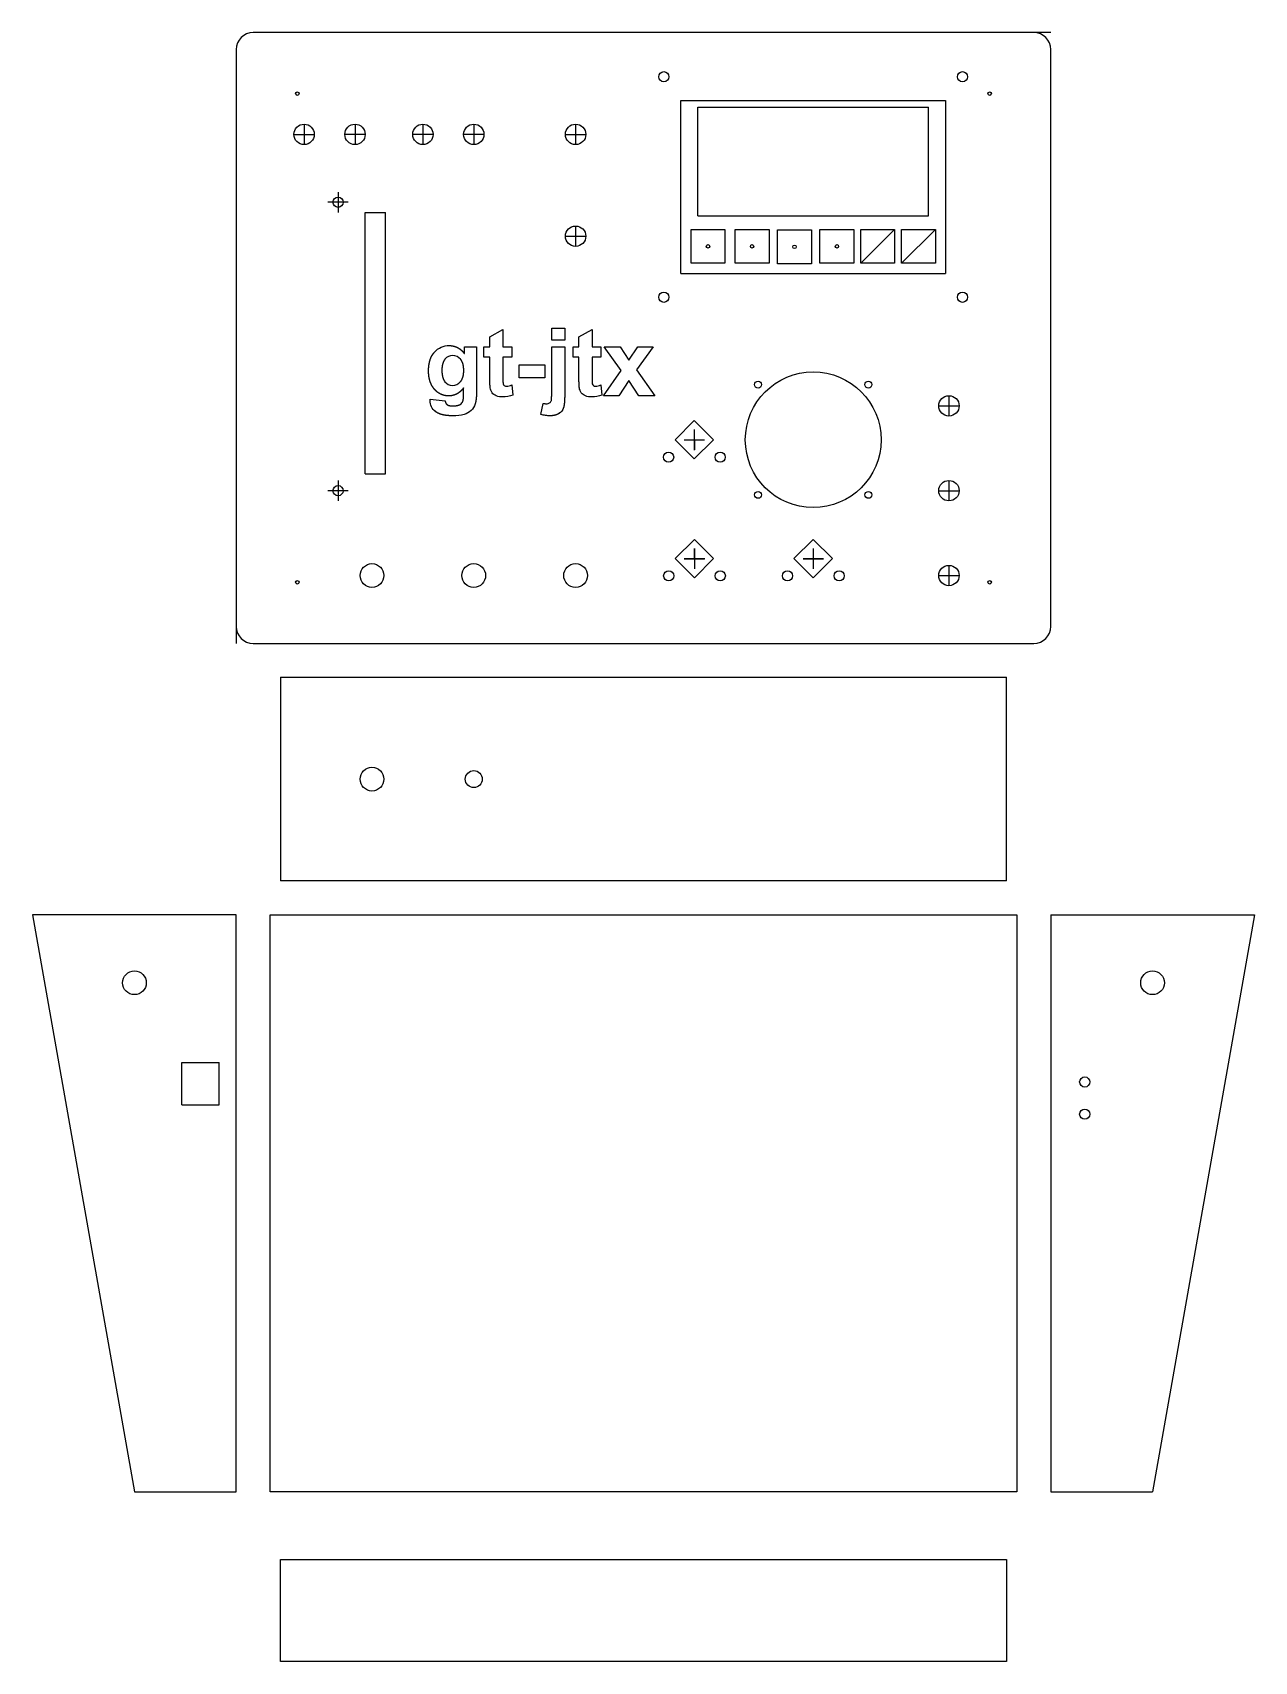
# Model space of a CAD drawing. Header units: millimetres. Extents: x -60 to 300, y -300 to 180.
import ezdxf

# ---------------------------------------------------------------- set-up
doc = ezdxf.new("R2010")
doc.units = ezdxf.units.MM
doc.linetypes.add('ACAD_ISO02W100', pattern=[15, 12, -3])
doc.layers.add('dimensions', color=16, linetype='ACAD_ISO02W100', lineweight=25, true_color=0x7f0000)
doc.layers.add('drills', color=2, linetype='Continuous', lineweight=25, true_color=0xffff00)

msp = doc.modelspace()

# ---------------------------------------------------------------- linework, layer by layer
at = {"layer": 'dimensions'}
for p, q in [((17, 150), (23, 150)), ((20, 153), (20, 147)), ((38, 150), (32, 150)), ((35, 153), (35, 147)), ((58, 150), (52, 150)), ((55, 153), (55, 147)), ((73, 150), (67, 150)), ((70, 153), (70, 147)), ((97, 150), (103, 150)), ((100, 153), (100, 147)), ((33, 130), (27, 130)), ((30, 133), (30, 127)), ((100, 123), (100, 117)), ((97, 120), (103, 120)), ((210, 73), (210, 67)), ((207, 70), (213, 70)), ((134.92, 63), (135, 57)), ((134.97, 62.95), (134.97, 56.95)), ((131.97, 59.95), (137.97, 59.95)), ((132, 60), (138, 60)), ((33, 45), (27, 45)), ((30, 48), (30, 42)), ((207, 45), (213, 45)), ((210, 48), (210, 42)), ((132, 24.95), (138, 24.95)), ((132.03, 25), (138.03, 25)), ((134.95, 28), (135.03, 22)), ((135, 27.95), (135, 21.95)), ((167, 24.95), (173, 24.95)), ((167.03, 25), (173.03, 25)), ((169.95, 28), (170.03, 22)), ((170, 27.95), (170, 21.95)), ((207, 20), (213, 20)), ((210, 23), (210, 17))]:
    msp.add_line(p, q, dxfattribs=at)
at = {"layer": 'drills'}
for p, q in [((240, 180), (5, 180)), ((0, 175), (0, 0)), ((240, 5), (240, 175)), ((131, 160), (209, 160)), ((131, 109), (131, 160)), ((209, 160), (209, 109)), ((136, 126), (136, 158)), ((136, 158), (204, 158)), ((204, 126), (204, 158)), ((38, 50), (38, 127)), ((38, 127), (44, 127)), ((44, 50), (44, 127)), ((136, 126), (204, 126)), ((134, 122), (144, 122)), ((134, 112), (134, 122)), ((144, 122), (144, 112)), ((147, 122), (157, 122)), ((147, 112), (147, 122)), ((157, 122), (157, 112)), ((159.49, 121.87), (169.49, 121.87)), ((159.49, 111.87), (159.49, 121.87)), ((169.49, 121.87), (169.49, 111.87)), ((172, 122), (182, 122)), ((172, 112), (172, 122)), ((182, 122), (182, 112)), ((184, 122), (194, 122)), ((184, 112), (184, 122)), ((194, 122), (184, 112)), ((194, 122), (194, 112)), ((196, 122), (206, 122)), ((196, 112), (196, 122)), ((206, 122), (196, 112)), ((206, 122), (206, 112)), ((144, 112), (134, 112)), ((157, 112), (147, 112)), ((169.49, 111.87), (159.49, 111.87)), ((182, 112), (172, 112)), ((194, 112), (184, 112)), ((206, 112), (196, 112)), ((131, 109), (209, 109)), ((129.3, 60), (134.96, 65.66)), ((140.62, 60), (134.96, 65.66)), ((134.96, 54.34), (129.3, 60)), ((134.96, 54.34), (140.62, 60)), ((38, 50), (44, 50)), ((129.33, 25), (134.99, 30.66)), ((140.64, 25), (134.99, 30.66)), ((164.33, 25), (169.99, 30.66)), ((175.64, 25), (169.99, 30.66)), ((134.99, 19.34), (129.33, 25)), ((134.99, 19.34), (140.64, 25)), ((169.99, 19.34), (164.33, 25)), ((169.99, 19.34), (175.64, 25)), ((5, 0), (235, 0)), ((13, -10), (13, -70)), ((13, -10), (227, -10)), ((227, -70), (227, -10)), ((227, -70), (13, -70)), ((0, -80), (-60, -80)), ((-60, -80), (-30, -250)), ((0, -250), (0, -80)), ((10, -80), (230, -80)), ((10, -250), (10, -80)), ((230, -80), (230, -250)), ((240, -80), (240, -250)), ((240, -80), (300, -80)), ((300, -80), (270, -250)), ((-16, -136), (-16, -123.5)), ((-16, -123.5), (-5, -123.5)), ((-5, -136), (-5, -123.5)), ((-16, -136), (-5, -136)), ((-30, -250), (0, -250)), ((230, -250), (10, -250)), ((240, -250), (270, -250)), ((13, -300), (13, -270)), ((13, -270), (227, -270)), ((227, -270), (227, -300)), ((227, -300), (13, -300))]:
    msp.add_line(p, q, dxfattribs=at)
at = {"layer": 'drills', "flags": 128}
for points in [[(81.19, 87.43), (81.19, 84.37), (78.57, 84.37), (78.57, 78.53), (78.57, 78.52), (78.57, 78.51), (78.57, 78.49), (78.57, 78.48), (78.57, 78.46), (78.57, 78.45), (78.57, 78.44), (78.57, 78.42), (78.57, 78.41), (78.57, 78.4), (78.57, 78.38), (78.57, 78.37), (78.57, 78.36), (78.57, 78.34), (78.57, 78.33), (78.57, 78.32), (78.57, 78.3), (78.57, 78.29), (78.57, 78.28), (78.57, 78.27), (78.57, 78.25), (78.57, 78.24), (78.57, 78.23), (78.57, 78.21), (78.57, 78.2), (78.57, 78.19), (78.57, 78.18), (78.57, 78.16), (78.57, 78.15), (78.57, 78.14), (78.57, 78.13), (78.57, 78.11), (78.57, 78.1), (78.57, 78.09), (78.57, 78.08), (78.57, 78.06), (78.58, 78.05), (78.58, 78.04), (78.58, 78.03), (78.58, 78.02), (78.58, 78), (78.58, 77.99), (78.58, 77.98), (78.58, 77.97), (78.58, 77.96), (78.58, 77.94), (78.58, 77.93), (78.58, 77.92), (78.58, 77.91), (78.58, 77.9), (78.58, 77.89), (78.58, 77.87), (78.58, 77.86), (78.58, 77.85), (78.58, 77.84), (78.58, 77.83), (78.58, 77.82), (78.58, 77.81), (78.58, 77.79), (78.58, 77.78), (78.58, 77.77), (78.58, 77.76), (78.58, 77.75), (78.58, 77.74), (78.58, 77.73), (78.58, 77.72), (78.58, 77.71), (78.58, 77.7), (78.58, 77.68), (78.58, 77.67), (78.58, 77.66), (78.58, 77.65), (78.58, 77.64), (78.58, 77.63), (78.58, 77.62), (78.58, 77.61), (78.58, 77.6), (78.58, 77.59), (78.58, 77.58), (78.58, 77.57), (78.58, 77.56), (78.58, 77.55), (78.58, 77.54), (78.58, 77.53), (78.58, 77.52), (78.58, 77.51), (78.58, 77.5), (78.58, 77.49), (78.58, 77.48), (78.58, 77.47), (78.58, 77.46), (78.58, 77.45), (78.58, 77.44), (78.58, 77.43), (78.58, 77.42), (78.58, 77.41), (78.58, 77.4), (78.58, 77.39), (78.59, 77.38), (78.59, 77.37), (78.59, 77.36), (78.59, 77.36), (78.59, 77.35), (78.59, 77.34), (78.59, 77.33), (78.59, 77.32), (78.59, 77.31), (78.59, 77.3), (78.59, 77.29), (78.59, 77.28), (78.59, 77.27), (78.59, 77.26), (78.59, 77.26), (78.59, 77.25), (78.59, 77.24), (78.59, 77.23), (78.59, 77.22), (78.59, 77.21), (78.59, 77.2), (78.59, 77.2), (78.59, 77.19), (78.59, 77.18), (78.59, 77.17), (78.59, 77.16), (78.59, 77.15), (78.59, 77.15), (78.59, 77.14), (78.59, 77.13), (78.59, 77.12), (78.59, 77.11), (78.59, 77.11), (78.59, 77.1), (78.59, 77.09), (78.59, 77.08), (78.59, 77.07), (78.6, 77.07), (78.6, 77.06), (78.6, 77.05), (78.6, 77.04), (78.6, 77.04), (78.6, 77.03), (78.6, 77.02), (78.6, 77.01), (78.6, 77.01), (78.6, 77), (78.6, 76.99), (78.6, 76.98), (78.6, 76.98), (78.6, 76.97), (78.6, 76.96), (78.6, 76.96), (78.6, 76.95), (78.6, 76.94), (78.6, 76.94), (78.6, 76.93), (78.6, 76.92), (78.6, 76.91), (78.6, 76.91), (78.6, 76.9), (78.6, 76.89), (78.6, 76.89), (78.6, 76.88), (78.6, 76.88), (78.6, 76.87), (78.61, 76.86), (78.61, 76.86), (78.61, 76.85), (78.61, 76.84), (78.61, 76.84), (78.61, 76.83), (78.61, 76.82), (78.61, 76.82), (78.61, 76.81), (78.61, 76.81), (78.61, 76.8), (78.61, 76.79), (78.61, 76.79), (78.61, 76.78), (78.61, 76.78), (78.61, 76.77), (78.61, 76.77), (78.61, 76.76), (78.61, 76.75), (78.61, 76.75), (78.61, 76.74), (78.61, 76.74), (78.61, 76.73), (78.61, 76.73), (78.61, 76.72), (78.62, 76.72), (78.62, 76.71), (78.62, 76.71), (78.62, 76.7), (78.62, 76.7), (78.62, 76.69), (78.62, 76.69), (78.62, 76.68), (78.62, 76.68), (78.62, 76.67), (78.62, 76.67), (78.62, 76.66), (78.62, 76.66), (78.62, 76.65), (78.62, 76.65), (78.62, 76.64), (78.62, 76.64), (78.62, 76.63), (78.62, 76.63), (78.62, 76.62), (78.62, 76.62), (78.62, 76.62), (78.63, 76.61), (78.63, 76.61), (78.63, 76.6), (78.63, 76.6), (78.63, 76.59), (78.63, 76.59), (78.63, 76.59), (78.63, 76.58), (78.63, 76.58), (78.63, 76.57), (78.63, 76.57), (78.63, 76.57), (78.63, 76.56), (78.63, 76.56), (78.63, 76.56), (78.63, 76.55), (78.63, 76.55), (78.63, 76.54), (78.63, 76.54), (78.63, 76.54), (78.64, 76.53), (78.64, 76.53), (78.64, 76.53), (78.64, 76.52), (78.64, 76.52), (78.64, 76.52), (78.64, 76.52), (78.64, 76.51), (78.64, 76.51), (78.64, 76.51), (78.64, 76.5), (78.64, 76.5), (78.64, 76.5), (78.64, 76.49), (78.64, 76.49), (78.64, 76.49), (78.64, 76.49), (78.64, 76.48), (78.65, 76.48), (78.65, 76.48), (78.65, 76.48), (78.65, 76.47), (78.65, 76.47), (78.65, 76.47), (78.65, 76.47, 0.181628), (78.99, 75.98, 0.160133), (79.64, 75.79, 0.080417), (81.18, 76.16), (81.51, 73.19, -0.102177), (78.48, 72.61, -0.099927), (76.61, 72.96, -0.141846), (75.39, 73.86, -0.113145), (74.85, 75.35), (74.85, 75.36), (74.85, 75.37), (74.85, 75.37), (74.85, 75.38), (74.84, 75.38), (74.84, 75.39), (74.84, 75.39), (74.84, 75.4), (74.84, 75.4), (74.84, 75.41), (74.84, 75.41), (74.84, 75.42), (74.84, 75.43), (74.84, 75.43), (74.84, 75.44), (74.83, 75.44), (74.83, 75.45), (74.83, 75.46), (74.83, 75.46), (74.83, 75.47), (74.83, 75.47), (74.83, 75.48), (74.83, 75.49), (74.83, 75.49), (74.83, 75.5), (74.83, 75.5), (74.82, 75.51), (74.82, 75.52), (74.82, 75.52), (74.82, 75.53), (74.82, 75.54), (74.82, 75.54), (74.82, 75.55), (74.82, 75.56), (74.82, 75.56), (74.82, 75.57), (74.82, 75.58), (74.82, 75.58), (74.81, 75.59), (74.81, 75.6), (74.81, 75.6), (74.81, 75.61), (74.81, 75.62), (74.81, 75.62), (74.81, 75.63), (74.81, 75.64), (74.81, 75.65), (74.81, 75.65), (74.81, 75.66), (74.81, 75.67), (74.81, 75.68), (74.8, 75.68), (74.8, 75.69), (74.8, 75.7), (74.8, 75.7), (74.8, 75.71), (74.8, 75.72), (74.8, 75.73), (74.8, 75.74), (74.8, 75.74), (74.8, 75.75), (74.8, 75.76), (74.8, 75.77), (74.8, 75.77), (74.8, 75.78), (74.79, 75.79), (74.79, 75.8), (74.79, 75.81), (74.79, 75.81), (74.79, 75.82), (74.79, 75.83), (74.79, 75.84), (74.79, 75.85), (74.79, 75.86), (74.79, 75.86), (74.79, 75.87), (74.79, 75.88), (74.79, 75.89), (74.79, 75.9), (74.78, 75.91), (74.78, 75.91), (74.78, 75.92), (74.78, 75.93), (74.78, 75.94), (74.78, 75.95), (74.78, 75.96), (74.78, 75.97), (74.78, 75.98), (74.78, 75.98), (74.78, 75.99), (74.78, 76), (74.78, 76.01), (74.78, 76.02), (74.78, 76.03), (74.78, 76.04), (74.77, 76.05), (74.77, 76.06), (74.77, 76.07), (74.77, 76.08), (74.77, 76.09), (74.77, 76.09), (74.77, 76.1), (74.77, 76.11), (74.77, 76.12), (74.77, 76.13), (74.77, 76.14), (74.77, 76.15), (74.77, 76.16), (74.77, 76.17), (74.77, 76.18), (74.77, 76.19), (74.77, 76.2), (74.76, 76.21), (74.76, 76.22), (74.76, 76.23), (74.76, 76.24), (74.76, 76.25), (74.76, 76.26), (74.76, 76.27), (74.76, 76.28), (74.76, 76.29), (74.76, 76.3), (74.76, 76.31), (74.76, 76.32), (74.76, 76.33), (74.76, 76.34), (74.76, 76.35), (74.76, 76.36), (74.76, 76.37), (74.76, 76.39), (74.76, 76.4), (74.76, 76.41), (74.76, 76.42), (74.75, 76.43), (74.75, 76.44), (74.75, 76.45), (74.75, 76.46), (74.75, 76.47), (74.75, 76.48), (74.75, 76.49), (74.75, 76.5), (74.75, 76.52), (74.75, 76.53), (74.75, 76.54), (74.75, 76.55), (74.75, 76.56), (74.75, 76.57), (74.75, 76.58), (74.75, 76.6), (74.75, 76.61), (74.75, 76.62), (74.75, 76.63), (74.75, 76.64), (74.75, 76.65), (74.75, 76.66), (74.75, 76.68), (74.75, 76.69), (74.74, 76.7), (74.74, 76.71), (74.74, 76.72), (74.74, 76.74), (74.74, 76.75), (74.74, 76.76), (74.74, 76.77), (74.74, 76.78), (74.74, 76.8), (74.74, 76.81), (74.74, 76.82), (74.74, 76.83), (74.74, 76.84), (74.74, 76.86), (74.74, 76.87), (74.74, 76.88), (74.74, 76.89), (74.74, 76.91), (74.74, 76.92), (74.74, 76.93), (74.74, 76.94), (74.74, 76.96), (74.74, 76.97), (74.74, 76.98), (74.74, 76.99), (74.74, 77.01), (74.74, 77.02), (74.74, 77.03), (74.74, 77.05), (74.74, 77.06), (74.74, 77.07), (74.74, 77.09), (74.73, 77.1), (74.73, 77.11), (74.73, 77.12), (74.73, 77.14), (74.73, 77.15), (74.73, 77.16), (74.73, 77.18), (74.73, 77.19), (74.73, 77.2), (74.73, 77.22), (74.73, 77.23), (74.73, 77.25), (74.73, 77.26), (74.73, 77.27), (74.73, 77.29), (74.73, 77.3), (74.73, 77.31), (74.73, 77.33), (74.73, 77.34), (74.73, 77.36), (74.73, 77.37), (74.73, 77.38), (74.73, 77.4), (74.73, 77.41), (74.73, 77.43), (74.73, 77.44), (74.73, 77.45), (74.73, 77.47), (74.73, 77.48), (74.73, 77.5), (74.73, 77.51), (74.73, 77.53), (74.73, 77.54), (74.73, 77.55), (74.73, 77.57), (74.73, 77.58), (74.73, 77.6), (74.73, 77.61), (74.73, 77.63), (74.73, 77.64), (74.73, 77.66), (74.73, 77.67), (74.73, 77.69), (74.73, 77.7), (74.73, 77.72), (74.73, 77.73), (74.73, 77.75), (74.73, 77.76), (74.73, 77.78), (74.73, 77.79), (74.73, 77.81), (74.73, 77.82), (74.73, 77.84), (74.73, 77.85), (74.73, 77.87), (74.73, 77.88), (74.73, 77.9), (74.73, 77.91), (74.73, 77.93), (74.73, 77.95), (74.73, 77.96), (74.73, 77.98), (74.73, 77.99), (74.73, 78.01), (74.73, 78.02), (74.73, 78.04), (74.73, 78.06), (74.73, 84.37), (72.97, 84.37), (72.97, 87.43), (74.73, 87.43), (74.73, 90.31), (78.57, 92.54), (78.57, 87.43)], [(107.45, 87.43), (107.45, 84.37), (104.83, 84.37), (104.83, 78.53), (104.83, 78.52), (104.83, 78.51), (104.83, 78.49), (104.83, 78.48), (104.83, 78.46), (104.83, 78.45), (104.83, 78.44), (104.83, 78.42), (104.83, 78.41), (104.83, 78.4), (104.83, 78.38), (104.83, 78.37), (104.83, 78.36), (104.83, 78.34), (104.83, 78.33), (104.83, 78.32), (104.83, 78.3), (104.83, 78.29), (104.83, 78.28), (104.83, 78.27), (104.83, 78.25), (104.83, 78.24), (104.83, 78.23), (104.83, 78.21), (104.83, 78.2), (104.83, 78.19), (104.83, 78.18), (104.83, 78.16), (104.83, 78.15), (104.83, 78.14), (104.83, 78.13), (104.83, 78.11), (104.83, 78.1), (104.83, 78.09), (104.83, 78.08), (104.83, 78.06), (104.83, 78.05), (104.83, 78.04), (104.83, 78.03), (104.83, 78.02), (104.83, 78), (104.83, 77.99), (104.84, 77.98), (104.84, 77.97), (104.84, 77.96), (104.84, 77.94), (104.84, 77.93), (104.84, 77.92), (104.84, 77.91), (104.84, 77.9), (104.84, 77.89), (104.84, 77.87), (104.84, 77.86), (104.84, 77.85), (104.84, 77.84), (104.84, 77.83), (104.84, 77.82), (104.84, 77.81), (104.84, 77.79), (104.84, 77.78), (104.84, 77.77), (104.84, 77.76), (104.84, 77.75), (104.84, 77.74), (104.84, 77.73), (104.84, 77.72), (104.84, 77.71), (104.84, 77.7), (104.84, 77.68), (104.84, 77.67), (104.84, 77.66), (104.84, 77.65), (104.84, 77.64), (104.84, 77.63), (104.84, 77.62), (104.84, 77.61), (104.84, 77.6), (104.84, 77.59), (104.84, 77.58), (104.84, 77.57), (104.84, 77.56), (104.84, 77.55), (104.84, 77.54), (104.84, 77.53), (104.84, 77.52), (104.84, 77.51), (104.84, 77.5), (104.84, 77.49), (104.84, 77.48), (104.84, 77.47), (104.84, 77.46), (104.84, 77.45), (104.84, 77.44), (104.84, 77.43), (104.84, 77.42), (104.84, 77.41), (104.84, 77.4), (104.84, 77.39), (104.84, 77.38), (104.84, 77.37), (104.84, 77.36), (104.85, 77.36), (104.85, 77.35), (104.85, 77.34), (104.85, 77.33), (104.85, 77.32), (104.85, 77.31), (104.85, 77.3), (104.85, 77.29), (104.85, 77.28), (104.85, 77.27), (104.85, 77.26), (104.85, 77.26), (104.85, 77.25), (104.85, 77.24), (104.85, 77.23), (104.85, 77.22), (104.85, 77.21), (104.85, 77.2), (104.85, 77.2), (104.85, 77.19), (104.85, 77.18), (104.85, 77.17), (104.85, 77.16), (104.85, 77.15), (104.85, 77.15), (104.85, 77.14), (104.85, 77.13), (104.85, 77.12), (104.85, 77.11), (104.85, 77.11), (104.85, 77.1), (104.85, 77.09), (104.85, 77.08), (104.85, 77.07), (104.85, 77.07), (104.85, 77.06), (104.86, 77.05), (104.86, 77.04), (104.86, 77.04), (104.86, 77.03), (104.86, 77.02), (104.86, 77.01), (104.86, 77.01), (104.86, 77), (104.86, 76.99), (104.86, 76.98), (104.86, 76.98), (104.86, 76.97), (104.86, 76.96), (104.86, 76.96), (104.86, 76.95), (104.86, 76.94), (104.86, 76.94), (104.86, 76.93), (104.86, 76.92), (104.86, 76.91), (104.86, 76.91), (104.86, 76.9), (104.86, 76.89), (104.86, 76.89), (104.86, 76.88), (104.86, 76.88), (104.86, 76.87), (104.86, 76.86), (104.86, 76.86), (104.87, 76.85), (104.87, 76.84), (104.87, 76.84), (104.87, 76.83), (104.87, 76.82), (104.87, 76.82), (104.87, 76.81), (104.87, 76.81), (104.87, 76.8), (104.87, 76.79), (104.87, 76.79), (104.87, 76.78), (104.87, 76.78), (104.87, 76.77), (104.87, 76.77), (104.87, 76.76), (104.87, 76.75), (104.87, 76.75), (104.87, 76.74), (104.87, 76.74), (104.87, 76.73), (104.87, 76.73), (104.87, 76.72), (104.87, 76.72), (104.88, 76.71), (104.88, 76.71), (104.88, 76.7), (104.88, 76.7), (104.88, 76.69), (104.88, 76.69), (104.88, 76.68), (104.88, 76.68), (104.88, 76.67), (104.88, 76.67), (104.88, 76.66), (104.88, 76.66), (104.88, 76.65), (104.88, 76.65), (104.88, 76.64), (104.88, 76.64), (104.88, 76.63), (104.88, 76.63), (104.88, 76.62), (104.88, 76.62), (104.88, 76.62), (104.88, 76.61), (104.89, 76.61), (104.89, 76.6), (104.89, 76.6), (104.89, 76.59), (104.89, 76.59), (104.89, 76.59), (104.89, 76.58), (104.89, 76.58), (104.89, 76.57), (104.89, 76.57), (104.89, 76.57), (104.89, 76.56), (104.89, 76.56), (104.89, 76.56), (104.89, 76.55), (104.89, 76.55), (104.89, 76.54), (104.89, 76.54), (104.89, 76.54), (104.89, 76.53), (104.9, 76.53), (104.9, 76.53), (104.9, 76.52), (104.9, 76.52), (104.9, 76.52), (104.9, 76.52), (104.9, 76.51), (104.9, 76.51), (104.9, 76.51), (104.9, 76.5), (104.9, 76.5), (104.9, 76.5), (104.9, 76.49), (104.9, 76.49), (104.9, 76.49), (104.9, 76.49), (104.9, 76.48), (104.9, 76.48), (104.91, 76.48), (104.91, 76.48), (104.91, 76.47), (104.91, 76.47), (104.91, 76.47), (104.91, 76.47, 0.181628), (105.25, 75.98, 0.160133), (105.9, 75.79, 0.080417), (107.44, 76.16), (107.77, 73.19, -0.102177), (104.74, 72.61, -0.099927), (102.87, 72.96, -0.141846), (101.65, 73.86, -0.113145), (101.11, 75.35), (101.11, 75.36), (101.11, 75.37), (101.11, 75.37), (101.11, 75.38), (101.1, 75.38), (101.1, 75.39), (101.1, 75.39), (101.1, 75.4), (101.1, 75.4), (101.1, 75.41), (101.1, 75.41), (101.1, 75.42), (101.1, 75.43), (101.1, 75.43), (101.09, 75.44), (101.09, 75.44), (101.09, 75.45), (101.09, 75.46), (101.09, 75.46), (101.09, 75.47), (101.09, 75.47), (101.09, 75.48), (101.09, 75.49), (101.09, 75.49), (101.09, 75.5), (101.09, 75.5), (101.08, 75.51), (101.08, 75.52), (101.08, 75.52), (101.08, 75.53), (101.08, 75.54), (101.08, 75.54), (101.08, 75.55), (101.08, 75.56), (101.08, 75.56), (101.08, 75.57), (101.08, 75.58), (101.08, 75.58), (101.07, 75.59), (101.07, 75.6), (101.07, 75.6), (101.07, 75.61), (101.07, 75.62), (101.07, 75.62), (101.07, 75.63), (101.07, 75.64), (101.07, 75.65), (101.07, 75.65), (101.07, 75.66), (101.07, 75.67), (101.06, 75.68), (101.06, 75.68), (101.06, 75.69), (101.06, 75.7), (101.06, 75.7), (101.06, 75.71), (101.06, 75.72), (101.06, 75.73), (101.06, 75.74), (101.06, 75.74), (101.06, 75.75), (101.06, 75.76), (101.06, 75.77), (101.06, 75.77), (101.05, 75.78), (101.05, 75.79), (101.05, 75.8), (101.05, 75.81), (101.05, 75.81), (101.05, 75.82), (101.05, 75.83), (101.05, 75.84), (101.05, 75.85), (101.05, 75.86), (101.05, 75.86), (101.05, 75.87), (101.05, 75.88), (101.05, 75.89), (101.04, 75.9), (101.04, 75.91), (101.04, 75.91), (101.04, 75.92), (101.04, 75.93), (101.04, 75.94), (101.04, 75.95), (101.04, 75.96), (101.04, 75.97), (101.04, 75.98), (101.04, 75.98), (101.04, 75.99), (101.04, 76), (101.04, 76.01), (101.04, 76.02), (101.04, 76.03), (101.03, 76.04), (101.03, 76.05), (101.03, 76.06), (101.03, 76.07), (101.03, 76.08), (101.03, 76.09), (101.03, 76.09), (101.03, 76.1), (101.03, 76.11), (101.03, 76.12), (101.03, 76.13), (101.03, 76.14), (101.03, 76.15), (101.03, 76.16), (101.03, 76.17), (101.03, 76.18), (101.03, 76.19), (101.02, 76.2), (101.02, 76.21), (101.02, 76.22), (101.02, 76.23), (101.02, 76.24), (101.02, 76.25), (101.02, 76.26), (101.02, 76.27), (101.02, 76.28), (101.02, 76.29), (101.02, 76.3), (101.02, 76.31), (101.02, 76.32), (101.02, 76.33), (101.02, 76.34), (101.02, 76.35), (101.02, 76.36), (101.02, 76.37), (101.02, 76.39), (101.02, 76.4), (101.01, 76.41), (101.01, 76.42), (101.01, 76.43), (101.01, 76.44), (101.01, 76.45), (101.01, 76.46), (101.01, 76.47), (101.01, 76.48), (101.01, 76.49), (101.01, 76.5), (101.01, 76.52), (101.01, 76.53), (101.01, 76.54), (101.01, 76.55), (101.01, 76.56), (101.01, 76.57), (101.01, 76.58), (101.01, 76.6), (101.01, 76.61), (101.01, 76.62), (101.01, 76.63), (101.01, 76.64), (101.01, 76.65), (101.01, 76.66), (101, 76.68), (101, 76.69), (101, 76.7), (101, 76.71), (101, 76.72), (101, 76.74), (101, 76.75), (101, 76.76), (101, 76.77), (101, 76.78), (101, 76.8), (101, 76.81), (101, 76.82), (101, 76.83), (101, 76.84), (101, 76.86), (101, 76.87), (101, 76.88), (101, 76.89), (101, 76.91), (101, 76.92), (101, 76.93), (101, 76.94), (101, 76.96), (101, 76.97), (101, 76.98), (101, 76.99), (101, 77.01), (101, 77.02), (101, 77.03), (101, 77.05), (100.99, 77.06), (100.99, 77.07), (100.99, 77.09), (100.99, 77.1), (100.99, 77.11), (100.99, 77.12), (100.99, 77.14), (100.99, 77.15), (100.99, 77.16), (100.99, 77.18), (100.99, 77.19), (100.99, 77.2), (100.99, 77.22), (100.99, 77.23), (100.99, 77.25), (100.99, 77.26), (100.99, 77.27), (100.99, 77.29), (100.99, 77.3), (100.99, 77.31), (100.99, 77.33), (100.99, 77.34), (100.99, 77.36), (100.99, 77.37), (100.99, 77.38), (100.99, 77.4), (100.99, 77.41), (100.99, 77.43), (100.99, 77.44), (100.99, 77.45), (100.99, 77.47), (100.99, 77.48), (100.99, 77.5), (100.99, 77.51), (100.99, 77.53), (100.99, 77.54), (100.99, 77.55), (100.99, 77.57), (100.99, 77.58), (100.99, 77.6), (100.99, 77.61), (100.99, 77.63), (100.99, 77.64), (100.99, 77.66), (100.99, 77.67), (100.99, 77.69), (100.99, 77.7), (100.99, 77.72), (100.99, 77.73), (100.99, 77.75), (100.99, 77.76), (100.99, 77.78), (100.99, 77.79), (100.99, 77.81), (100.99, 77.82), (100.99, 77.84), (100.99, 77.85), (100.99, 77.87), (100.99, 77.88), (100.99, 77.9), (100.99, 77.91), (100.99, 77.93), (100.99, 77.95), (100.99, 77.96), (100.99, 77.98), (100.99, 77.99), (100.99, 78.01), (100.99, 78.02), (100.99, 78.04), (100.99, 78.06), (100.99, 84.37), (99.23, 84.37), (99.23, 87.43), (100.99, 87.43), (100.99, 90.31), (104.83, 92.54), (104.83, 87.43)], [(57.18, 71.98), (61.56, 71.45), (61.56, 71.45), (61.56, 71.44), (61.56, 71.44), (61.56, 71.43), (61.56, 71.42), (61.56, 71.42), (61.56, 71.41), (61.56, 71.41), (61.57, 71.4), (61.57, 71.39), (61.57, 71.39), (61.57, 71.38), (61.57, 71.38), (61.57, 71.37), (61.57, 71.37), (61.57, 71.36), (61.57, 71.35), (61.57, 71.35), (61.58, 71.34), (61.58, 71.34), (61.58, 71.33), (61.58, 71.33), (61.58, 71.32), (61.58, 71.31), (61.58, 71.31), (61.58, 71.3), (61.58, 71.3), (61.59, 71.29), (61.59, 71.29), (61.59, 71.28), (61.59, 71.27), (61.59, 71.27), (61.59, 71.26), (61.59, 71.26), (61.59, 71.25), (61.59, 71.25), (61.6, 71.24), (61.6, 71.24), (61.6, 71.23), (61.6, 71.23), (61.6, 71.22), (61.6, 71.22), (61.6, 71.21), (61.6, 71.2), (61.61, 71.2), (61.61, 71.19), (61.61, 71.19), (61.61, 71.18), (61.61, 71.18), (61.61, 71.17), (61.61, 71.17), (61.61, 71.16), (61.62, 71.16), (61.62, 71.15), (61.62, 71.15), (61.62, 71.14), (61.62, 71.14), (61.62, 71.13), (61.62, 71.13), (61.62, 71.12), (61.63, 71.12), (61.63, 71.11), (61.63, 71.11), (61.63, 71.1), (61.63, 71.1), (61.63, 71.09), (61.63, 71.09), (61.64, 71.08), (61.64, 71.08), (61.64, 71.07), (61.64, 71.07), (61.64, 71.06), (61.64, 71.06), (61.64, 71.05), (61.65, 71.05), (61.65, 71.04), (61.65, 71.04), (61.65, 71.03), (61.65, 71.03), (61.65, 71.02), (61.66, 71.02), (61.66, 71.01), (61.66, 71.01), (61.66, 71), (61.66, 71), (61.66, 70.99), (61.67, 70.99), (61.67, 70.98), (61.67, 70.98), (61.67, 70.97), (61.67, 70.97), (61.67, 70.97), (61.67, 70.96), (61.68, 70.96), (61.68, 70.95), (61.68, 70.95), (61.68, 70.94), (61.68, 70.94), (61.69, 70.93), (61.69, 70.93), (61.69, 70.92), (61.69, 70.92), (61.69, 70.92), (61.69, 70.91), (61.7, 70.91), (61.7, 70.9), (61.7, 70.9), (61.7, 70.89), (61.7, 70.89), (61.7, 70.88), (61.71, 70.88), (61.71, 70.88), (61.71, 70.87), (61.71, 70.87), (61.71, 70.86), (61.72, 70.86), (61.72, 70.85), (61.72, 70.85), (61.72, 70.85), (61.72, 70.84), (61.72, 70.84), (61.73, 70.83), (61.73, 70.83), (61.73, 70.82), (61.73, 70.82), (61.73, 70.82), (61.74, 70.81), (61.74, 70.81), (61.74, 70.8), (61.74, 70.8), (61.74, 70.8), (61.75, 70.79), (61.75, 70.79), (61.75, 70.78), (61.75, 70.78), (61.75, 70.78), (61.76, 70.77), (61.76, 70.77), (61.76, 70.76), (61.76, 70.76), (61.76, 70.76), (61.77, 70.75), (61.77, 70.75), (61.77, 70.74), (61.77, 70.74), (61.78, 70.74), (61.78, 70.73), (61.78, 70.73), (61.78, 70.73), (61.78, 70.72), (61.79, 70.72), (61.79, 70.71), (61.79, 70.71), (61.79, 70.71), (61.8, 70.7), (61.8, 70.7), (61.8, 70.7), (61.8, 70.69), (61.8, 70.69), (61.81, 70.68), (61.81, 70.68), (61.81, 70.68), (61.81, 70.67), (61.82, 70.67), (61.82, 70.67), (61.82, 70.66), (61.82, 70.66), (61.82, 70.66), (61.83, 70.65), (61.83, 70.65), (61.83, 70.65), (61.83, 70.64), (61.84, 70.64), (61.84, 70.63), (61.84, 70.63), (61.84, 70.63), (61.85, 70.62), (61.85, 70.62), (61.85, 70.62), (61.85, 70.61), (61.86, 70.61), (61.86, 70.61), (61.86, 70.6), (61.86, 70.6), (61.87, 70.6), (61.87, 70.59), (61.87, 70.59), (61.87, 70.59), (61.88, 70.59), (61.88, 70.58), (61.88, 70.58), (61.88, 70.58), (61.89, 70.57), (61.89, 70.57), (61.89, 70.57), (61.89, 70.56), (61.9, 70.56), (61.9, 70.56), (61.9, 70.55), (61.9, 70.55), (61.91, 70.55), (61.91, 70.54), (61.91, 70.54), (61.91, 70.54), (61.92, 70.54), (61.92, 70.53), (61.92, 70.53), (61.92, 70.53), (61.93, 70.52), (61.93, 70.52), (61.93, 70.52), (61.94, 70.52), (61.94, 70.51), (61.94, 70.51), (61.94, 70.51), (61.95, 70.5), (61.95, 70.5), (61.95, 70.5), (61.95, 70.5), (61.96, 70.49), (61.96, 70.49), (61.96, 70.49), (61.97, 70.48), (61.97, 70.48), (61.97, 70.48), (61.97, 70.48), (61.98, 70.47), (61.98, 70.47), (61.98, 70.47), (61.99, 70.47), (61.99, 70.46), (61.99, 70.46), (61.99, 70.46), (62, 70.46), (62, 70.45), (62, 70.45), (62.01, 70.45), (62.01, 70.45), (62.01, 70.44), (62.01, 70.44), (62.02, 70.44), (62.02, 70.44), (62.02, 70.43), (62.03, 70.43), (62.03, 70.43), (62.03, 70.43), (62.04, 70.42), (62.04, 70.42), (62.04, 70.42), (62.04, 70.42), (62.05, 70.41), (62.05, 70.41), (62.05, 70.41), (62.06, 70.41), (62.06, 70.4), (62.06, 70.4), (62.07, 70.4), (62.07, 70.4), (62.08, 70.39), (62.08, 70.39), (62.08, 70.39), (62.09, 70.38), (62.09, 70.38), (62.1, 70.38), (62.1, 70.37), (62.11, 70.37), (62.11, 70.37), (62.12, 70.36), (62.12, 70.36), (62.12, 70.36), (62.13, 70.36), (62.13, 70.35), (62.14, 70.35), (62.14, 70.35), (62.15, 70.34), (62.15, 70.34), (62.16, 70.34), (62.16, 70.34), (62.17, 70.33), (62.17, 70.33), (62.18, 70.33), (62.18, 70.32), (62.18, 70.32), (62.19, 70.32), (62.19, 70.31), (62.2, 70.31), (62.2, 70.31), (62.21, 70.31), (62.21, 70.3), (62.22, 70.3), (62.22, 70.3), (62.23, 70.3), (62.23, 70.29), (62.24, 70.29), (62.24, 70.29), (62.25, 70.28), (62.25, 70.28), (62.26, 70.28), (62.26, 70.28), (62.27, 70.27), (62.27, 70.27), (62.28, 70.27), (62.28, 70.27), (62.29, 70.26), (62.29, 70.26), (62.3, 70.26), (62.3, 70.26), (62.31, 70.25), (62.32, 70.25), (62.32, 70.25), (62.33, 70.25), (62.33, 70.24), (62.34, 70.24), (62.34, 70.24), (62.35, 70.24), (62.35, 70.23), (62.36, 70.23), (62.36, 70.23), (62.37, 70.23), (62.37, 70.22), (62.38, 70.22), (62.39, 70.22), (62.39, 70.22), (62.4, 70.21), (62.4, 70.21), (62.41, 70.21), (62.41, 70.21), (62.42, 70.2), (62.42, 70.2), (62.43, 70.2), (62.44, 70.2), (62.44, 70.2), (62.45, 70.19), (62.45, 70.19), (62.46, 70.19), (62.46, 70.19), (62.47, 70.18), (62.48, 70.18), (62.48, 70.18), (62.49, 70.18), (62.49, 70.18), (62.5, 70.17), (62.51, 70.17), (62.51, 70.17), (62.52, 70.17), (62.52, 70.17), (62.53, 70.16), (62.54, 70.16), (62.54, 70.16), (62.55, 70.16), (62.55, 70.16), (62.56, 70.15), (62.57, 70.15), (62.57, 70.15), (62.58, 70.15), (62.58, 70.15), (62.59, 70.14), (62.6, 70.14), (62.6, 70.14), (62.61, 70.14), (62.62, 70.14), (62.62, 70.13), (62.63, 70.13), (62.63, 70.13), (62.64, 70.13), (62.65, 70.13), (62.65, 70.12), (62.66, 70.12), (62.67, 70.12), (62.67, 70.12), (62.68, 70.12), (62.69, 70.12), (62.69, 70.11), (62.7, 70.11), (62.71, 70.11), (62.71, 70.11), (62.72, 70.11), (62.73, 70.11), (62.73, 70.1), (62.74, 70.1), (62.75, 70.1), (62.75, 70.1), (62.76, 70.1), (62.77, 70.1), (62.77, 70.09), (62.78, 70.09), (62.79, 70.09), (62.79, 70.09), (62.8, 70.09), (62.81, 70.09), (62.81, 70.08), (62.82, 70.08), (62.83, 70.08), (62.83, 70.08), (62.84, 70.08), (62.85, 70.08), (62.85, 70.08), (62.86, 70.07), (62.87, 70.07), (62.88, 70.07), (62.88, 70.07), (62.89, 70.07), (62.9, 70.07), (62.9, 70.07), (62.91, 70.06), (62.92, 70.06), (62.92, 70.06), (62.93, 70.06), (62.94, 70.06), (62.95, 70.06), (62.95, 70.06), (62.96, 70.06), (62.97, 70.05), (62.98, 70.05), (62.98, 70.05), (62.99, 70.05), (63, 70.05), (63, 70.05), (63.01, 70.05), (63.02, 70.05), (63.03, 70.04), (63.03, 70.04), (63.04, 70.04), (63.05, 70.04), (63.06, 70.04), (63.06, 70.04), (63.07, 70.04), (63.08, 70.04), (63.09, 70.04), (63.09, 70.04), (63.1, 70.03), (63.11, 70.03), (63.12, 70.03), (63.12, 70.03), (63.13, 70.03), (63.14, 70.03), (63.15, 70.03), (63.16, 70.03), (63.16, 70.03), (63.17, 70.03), (63.18, 70.02), (63.19, 70.02), (63.19, 70.02), (63.2, 70.02), (63.21, 70.02), (63.22, 70.02), (63.23, 70.02), (63.23, 70.02), (63.24, 70.02), (63.25, 70.02), (63.26, 70.02), (63.27, 70.02), (63.27, 70.01), (63.28, 70.01), (63.29, 70.01), (63.3, 70.01), (63.31, 70.01), (63.31, 70.01), (63.32, 70.01), (63.33, 70.01), (63.34, 70.01), (63.35, 70.01), (63.36, 70.01), (63.36, 70.01), (63.37, 70.01), (63.38, 70.01), (63.39, 70.01), (63.4, 70.01), (63.41, 70), (63.41, 70), (63.42, 70), (63.43, 70), (63.44, 70), (63.45, 70), (63.46, 70), (63.46, 70), (63.47, 70), (63.48, 70), (63.49, 70), (63.5, 70), (63.51, 70), (63.52, 70), (63.52, 70), (63.53, 70), (63.54, 70), (63.55, 70), (63.56, 70), (63.57, 70), (63.58, 70), (63.58, 70), (63.59, 70), (63.6, 70), (63.61, 70), (63.62, 70), (63.63, 69.99), (63.64, 69.99), (63.65, 69.99), (63.66, 69.99), (63.66, 69.99), (63.67, 69.99), (63.68, 69.99), (63.69, 69.99), (63.7, 69.99), (63.71, 69.99), (63.72, 69.99), (63.73, 69.99), (63.74, 69.99), (63.75, 69.99), (63.75, 69.99), (63.76, 69.99), (63.77, 69.99), (63.78, 69.99), (63.79, 69.99), (63.8, 69.99), (63.82, 69.99), (63.83, 69.99), (63.84, 69.99), (63.85, 69.99), (63.86, 69.99), (63.87, 69.99), (63.89, 69.99), (63.9, 69.99), (63.91, 69.99), (63.92, 69.99), (63.93, 69.99), (63.94, 69.99), (63.95, 69.99), (63.97, 69.99), (63.98, 70), (63.99, 70), (64, 70), (64.01, 70), (64.02, 70), (64.03, 70), (64.05, 70), (64.06, 70), (64.07, 70), (64.08, 70), (64.09, 70), (64.1, 70), (64.11, 70), (64.12, 70), (64.13, 70), (64.15, 70), (64.16, 70), (64.17, 70), (64.18, 70), (64.19, 70), (64.2, 70), (64.21, 70), (64.22, 70), (64.23, 70), (64.24, 70), (64.25, 70.01), (64.26, 70.01), (64.28, 70.01), (64.29, 70.01), (64.3, 70.01), (64.31, 70.01), (64.32, 70.01), (64.33, 70.01), (64.34, 70.01), (64.35, 70.01), (64.36, 70.01), (64.37, 70.01), (64.38, 70.01), (64.39, 70.01), (64.4, 70.01), (64.41, 70.02), (64.42, 70.02), (64.43, 70.02), (64.44, 70.02), (64.45, 70.02), (64.46, 70.02), (64.47, 70.02), (64.48, 70.02), (64.5, 70.02), (64.51, 70.02), (64.52, 70.02), (64.53, 70.02), (64.54, 70.03), (64.55, 70.03), (64.56, 70.03), (64.57, 70.03), (64.58, 70.03), (64.59, 70.03), (64.6, 70.03), (64.61, 70.03), (64.62, 70.03), (64.63, 70.03), (64.64, 70.04), (64.65, 70.04), (64.66, 70.04), (64.67, 70.04), (64.68, 70.04), (64.69, 70.04), (64.7, 70.04), (64.71, 70.04), (64.71, 70.05), (64.72, 70.05), (64.73, 70.05), (64.74, 70.05), (64.75, 70.05), (64.76, 70.05), (64.77, 70.05), (64.78, 70.05), (64.79, 70.06), (64.8, 70.06), (64.81, 70.06), (64.82, 70.06), (64.83, 70.06), (64.84, 70.06), (64.85, 70.06), (64.86, 70.06), (64.87, 70.07), (64.88, 70.07), (64.89, 70.07), (64.9, 70.07), (64.9, 70.07), (64.91, 70.07), (64.92, 70.07), (64.93, 70.08), (64.94, 70.08), (64.95, 70.08), (64.96, 70.08), (64.97, 70.08), (64.98, 70.08), (64.99, 70.09), (65, 70.09), (65.01, 70.09), (65.01, 70.09), (65.02, 70.09), (65.03, 70.09), (65.04, 70.1), (65.05, 70.1), (65.06, 70.1), (65.07, 70.1), (65.08, 70.1), (65.09, 70.1), (65.09, 70.11), (65.1, 70.11), (65.11, 70.11), (65.12, 70.11), (65.13, 70.11), (65.14, 70.11), (65.15, 70.12), (65.16, 70.12), (65.16, 70.12), (65.17, 70.12), (65.18, 70.12), (65.19, 70.13), (65.2, 70.13), (65.21, 70.13), (65.22, 70.13), (65.22, 70.13), (65.23, 70.14), (65.24, 70.14), (65.25, 70.14), (65.26, 70.14), (65.27, 70.14), (65.27, 70.15), (65.28, 70.15), (65.29, 70.15), (65.3, 70.15), (65.31, 70.15), (65.32, 70.16), (65.32, 70.16), (65.33, 70.16), (65.34, 70.16), (65.35, 70.16), (65.36, 70.17), (65.36, 70.17), (65.37, 70.17), (65.38, 70.17), (65.39, 70.18), (65.4, 70.18), (65.4, 70.18), (65.41, 70.18), (65.42, 70.18), (65.43, 70.19), (65.44, 70.19), (65.44, 70.19), (65.45, 70.19), (65.46, 70.2), (65.47, 70.2), (65.47, 70.2), (65.48, 70.2), (65.49, 70.21), (65.5, 70.21), (65.51, 70.21), (65.51, 70.21), (65.52, 70.22), (65.53, 70.22), (65.54, 70.22), (65.54, 70.22), (65.55, 70.23), (65.56, 70.23), (65.57, 70.23), (65.57, 70.23), (65.58, 70.24), (65.59, 70.24), (65.6, 70.24), (65.6, 70.24), (65.61, 70.25), (65.62, 70.25), (65.63, 70.25), (65.63, 70.25), (65.64, 70.26), (65.65, 70.26), (65.65, 70.26), (65.66, 70.27), (65.67, 70.27), (65.68, 70.27), (65.68, 70.27), (65.69, 70.28), (65.7, 70.28), (65.7, 70.28), (65.71, 70.28), (65.72, 70.29), (65.72, 70.29), (65.73, 70.29), (65.74, 70.3), (65.75, 70.3), (65.75, 70.3), (65.76, 70.3), (65.77, 70.31), (65.77, 70.31), (65.78, 70.31), (65.79, 70.32), (65.79, 70.32), (65.8, 70.32), (65.81, 70.33), (65.81, 70.33), (65.82, 70.33), (65.83, 70.33), (65.83, 70.34), (65.84, 70.34), (65.85, 70.34), (65.85, 70.35), (65.86, 70.35), (65.87, 70.35), (65.87, 70.36), (65.88, 70.36), (65.89, 70.36), (65.89, 70.37), (65.9, 70.37), (65.9, 70.37), (65.91, 70.38), (65.92, 70.38), (65.92, 70.38), (65.93, 70.39), (65.94, 70.39), (65.94, 70.39), (65.95, 70.4), (65.95, 70.4), (65.96, 70.4), (65.97, 70.41), (65.97, 70.41), (65.98, 70.41), (65.98, 70.42), (65.99, 70.42), (66, 70.42), (66, 70.43), (66.01, 70.43), (66.01, 70.43), (66.02, 70.44), (66.03, 70.44), (66.03, 70.44, 0.171114), (66.8, 71.41), (66.8, 71.42), (66.8, 71.42), (66.8, 71.42), (66.8, 71.43), (66.8, 71.43), (66.8, 71.43), (66.81, 71.44), (66.81, 71.44), (66.81, 71.45), (66.81, 71.45), (66.81, 71.45), (66.81, 71.46), (66.81, 71.46), (66.82, 71.47), (66.82, 71.47), (66.82, 71.47), (66.82, 71.48), (66.82, 71.48), (66.82, 71.49), (66.82, 71.49), (66.82, 71.5), (66.83, 71.5), (66.83, 71.5), (66.83, 71.51), (66.83, 71.51), (66.83, 71.52), (66.83, 71.52), (66.83, 71.53), (66.83, 71.53), (66.84, 71.53), (66.84, 71.54), (66.84, 71.54), (66.84, 71.55), (66.84, 71.55), (66.84, 71.56), (66.84, 71.56), (66.84, 71.57), (66.85, 71.57), (66.85, 71.58), (66.85, 71.58), (66.85, 71.59), (66.85, 71.59), (66.85, 71.6), (66.85, 71.6), (66.85, 71.6), (66.85, 71.61), (66.86, 71.61), (66.86, 71.62), (66.86, 71.62), (66.86, 71.63), (66.86, 71.63), (66.86, 71.64), (66.86, 71.64), (66.86, 71.65), (66.86, 71.65), (66.87, 71.66), (66.87, 71.66), (66.87, 71.67), (66.87, 71.67), (66.87, 71.68), (66.87, 71.69), (66.87, 71.69), (66.87, 71.7), (66.87, 71.7), (66.88, 71.71), (66.88, 71.71), (66.88, 71.72), (66.88, 71.72), (66.88, 71.73), (66.88, 71.73), (66.88, 71.74), (66.88, 71.74), (66.88, 71.75), (66.88, 71.76), (66.89, 71.76), (66.89, 71.77), (66.89, 71.77), (66.89, 71.78), (66.89, 71.78), (66.89, 71.79), (66.89, 71.79), (66.89, 71.8), (66.89, 71.81), (66.89, 71.81), (66.89, 71.82), (66.9, 71.82), (66.9, 71.83), (66.9, 71.84), (66.9, 71.84), (66.9, 71.85), (66.9, 71.85), (66.9, 71.86), (66.9, 71.87), (66.9, 71.87), (66.9, 71.88), (66.9, 71.88), (66.91, 71.89), (66.91, 71.9), (66.91, 71.9), (66.91, 71.91), (66.91, 71.91), (66.91, 71.92), (66.91, 71.93), (66.91, 71.93), (66.91, 71.94), (66.91, 71.95), (66.91, 71.95), (66.91, 71.96), (66.92, 71.96), (66.92, 71.97), (66.92, 71.98), (66.92, 71.98), (66.92, 71.99), (66.92, 72), (66.92, 72), (66.92, 72.01), (66.92, 72.02), (66.92, 72.02), (66.92, 72.03), (66.92, 72.04), (66.92, 72.04), (66.93, 72.05), (66.93, 72.06), (66.93, 72.06), (66.93, 72.07), (66.93, 72.08), (66.93, 72.08), (66.93, 72.09), (66.93, 72.1), (66.93, 72.1), (66.93, 72.11), (66.93, 72.12), (66.93, 72.13), (66.93, 72.13), (66.93, 72.14), (66.93, 72.15), (66.94, 72.15), (66.94, 72.16), (66.94, 72.17), (66.94, 72.17), (66.94, 72.18), (66.94, 72.19), (66.94, 72.2), (66.94, 72.2), (66.94, 72.21), (66.94, 72.22), (66.94, 72.23), (66.94, 72.23), (66.94, 72.24), (66.94, 72.25), (66.94, 72.26), (66.94, 72.26), (66.95, 72.27), (66.95, 72.28), (66.95, 72.29), (66.95, 72.29), (66.95, 72.3), (66.95, 72.31), (66.95, 72.32), (66.95, 72.32), (66.95, 72.33), (66.95, 72.34), (66.95, 72.35), (66.95, 72.35), (66.95, 72.36), (66.95, 72.37), (66.95, 72.38), (66.95, 72.39), (66.95, 72.39), (66.95, 72.4), (66.95, 72.41), (66.95, 72.42), (66.96, 72.42), (66.96, 72.43), (66.96, 72.44), (66.96, 72.45), (66.96, 72.46), (66.96, 72.47), (66.96, 72.47), (66.96, 72.48), (66.96, 72.49), (66.96, 72.5), (66.96, 72.51), (66.96, 72.51), (66.96, 72.52), (66.96, 72.53), (66.96, 72.54), (66.96, 72.55), (66.96, 72.56), (66.96, 72.56), (66.96, 72.57), (66.96, 72.58), (66.96, 72.59), (66.96, 72.6), (66.96, 72.61), (66.96, 72.61), (66.96, 72.62), (66.96, 72.63), (66.97, 72.64), (66.97, 72.65), (66.97, 72.66), (66.97, 72.67), (66.97, 72.68), (66.97, 72.68), (66.97, 72.69), (66.97, 72.7), (66.97, 72.71), (66.97, 72.72), (66.97, 72.73), (66.97, 72.74), (66.97, 72.75), (66.97, 72.75), (66.97, 72.76), (66.97, 72.77), (66.97, 72.78), (66.97, 72.79), (66.97, 72.8), (66.97, 72.81), (66.97, 72.82), (66.97, 72.83), (66.97, 72.84), (66.97, 72.85), (66.97, 72.85), (66.97, 72.86), (66.97, 72.87), (66.97, 72.88), (66.97, 72.89), (66.97, 72.9), (66.97, 72.91), (66.97, 72.92), (66.97, 72.93), (66.97, 72.94), (66.97, 72.95), (66.97, 72.96), (66.97, 72.97), (66.97, 72.98), (66.97, 72.99), (66.97, 73), (66.97, 73.01), (66.97, 73.01), (66.97, 73.02), (66.97, 73.03), (66.97, 73.04), (66.97, 73.05), (66.97, 73.06), (66.97, 73.07), (66.97, 73.08), (66.97, 73.09), (66.97, 73.1), (66.97, 73.11), (66.97, 73.12), (66.97, 73.13), (66.97, 73.14), (66.97, 73.15), (66.97, 73.16), (66.97, 73.17), (66.97, 75.29), (66.96, 75.27), (66.95, 75.25), (66.93, 75.23), (66.92, 75.21), (66.91, 75.2), (66.89, 75.18), (66.88, 75.16), (66.87, 75.14), (66.85, 75.12), (66.84, 75.11), (66.82, 75.09), (66.81, 75.07), (66.8, 75.05), (66.78, 75.04), (66.77, 75.02), (66.76, 75), (66.74, 74.99), (66.73, 74.97), (66.71, 74.95), (66.7, 74.93), (66.69, 74.92), (66.67, 74.9), (66.66, 74.88), (66.64, 74.87), (66.63, 74.85), (66.62, 74.83), (66.6, 74.82), (66.59, 74.8), (66.57, 74.78), (66.56, 74.77), (66.54, 74.75), (66.53, 74.74), (66.52, 74.72), (66.5, 74.7), (66.49, 74.69), (66.47, 74.67), (66.46, 74.66), (66.44, 74.64), (66.43, 74.63), (66.41, 74.61), (66.4, 74.6), (66.39, 74.58), (66.37, 74.56), (66.36, 74.55), (66.34, 74.53), (66.33, 74.52), (66.31, 74.5), (66.3, 74.49), (66.28, 74.47), (66.27, 74.46), (66.25, 74.44), (66.24, 74.43), (66.22, 74.42), (66.21, 74.4), (66.19, 74.39), (66.18, 74.37), (66.16, 74.36), (66.15, 74.34), (66.13, 74.33), (66.12, 74.32), (66.1, 74.3), (66.09, 74.29), (66.07, 74.27), (66.06, 74.26), (66.04, 74.25), (66.03, 74.23), (66.01, 74.22), (66, 74.21), (65.98, 74.19), (65.97, 74.18), (65.95, 74.17), (65.94, 74.15), (65.92, 74.14), (65.9, 74.13), (65.89, 74.11), (65.87, 74.1), (65.86, 74.09), (65.84, 74.07), (65.83, 74.06), (65.81, 74.05), (65.8, 74.04), (65.78, 74.02), (65.76, 74.01), (65.75, 74), (65.73, 73.99), (65.72, 73.97), (65.7, 73.96), (65.69, 73.95), (65.67, 73.94), (65.65, 73.93), (65.64, 73.91), (65.62, 73.9), (65.61, 73.89), (65.59, 73.88), (65.57, 73.87), (65.56, 73.86), (65.54, 73.85), (65.53, 73.83), (65.51, 73.82), (65.49, 73.81), (65.48, 73.8), (65.46, 73.79), (65.44, 73.78), (65.43, 73.77), (65.41, 73.76), (65.4, 73.75), (65.38, 73.73), (65.36, 73.72), (65.35, 73.71), (65.33, 73.7), (65.31, 73.69), (65.3, 73.68), (65.28, 73.67), (65.26, 73.66), (65.25, 73.65), (65.23, 73.64), (65.21, 73.63), (65.2, 73.62), (65.18, 73.61), (65.16, 73.6), (65.15, 73.59), (65.13, 73.58), (65.11, 73.57), (65.1, 73.56), (65.08, 73.55), (65.06, 73.55), (65.05, 73.54), (65.03, 73.53), (65.01, 73.52), (65, 73.51), (64.98, 73.5), (64.96, 73.49), (64.94, 73.48), (64.93, 73.47), (64.91, 73.46), (64.89, 73.46), (64.88, 73.45), (64.86, 73.44), (64.84, 73.43), (64.82, 73.42), (64.81, 73.41), (64.79, 73.41), (64.77, 73.4), (64.76, 73.39), (64.74, 73.38), (64.72, 73.37), (64.7, 73.37), (64.69, 73.36), (64.67, 73.35), (64.65, 73.34), (64.63, 73.33), (64.62, 73.33), (64.6, 73.32), (64.58, 73.31), (64.56, 73.31), (64.54, 73.3), (64.53, 73.29), (64.51, 73.28), (64.49, 73.28), (64.47, 73.27), (64.46, 73.26), (64.44, 73.26), (64.42, 73.25), (64.4, 73.24), (64.38, 73.24), (64.37, 73.23), (64.35, 73.22), (64.33, 73.22), (64.31, 73.21), (64.29, 73.2), (64.28, 73.2), (64.26, 73.19), (64.24, 73.19), (64.22, 73.18), (64.2, 73.17), (64.18, 73.17), (64.17, 73.16), (64.15, 73.16), (64.13, 73.15), (64.11, 73.15), (64.09, 73.14), (64.07, 73.14), (64.06, 73.13), (64.04, 73.13), (64.02, 73.12), (64, 73.12), (63.98, 73.11), (63.96, 73.11), (63.94, 73.1), (63.93, 73.1), (63.91, 73.09), (63.89, 73.09), (63.87, 73.08), (63.85, 73.08), (63.83, 73.07), (63.81, 73.07), (63.8, 73.06), (63.78, 73.06), (63.76, 73.06), (63.74, 73.05), (63.72, 73.05), (63.7, 73.04), (63.68, 73.04), (63.66, 73.04), (63.64, 73.03), (63.62, 73.03), (63.61, 73.03), (63.59, 73.02), (63.57, 73.02), (63.55, 73.02), (63.53, 73.01), (63.51, 73.01), (63.49, 73.01), (63.47, 73), (63.45, 73), (63.43, 73), (63.41, 72.99), (63.39, 72.99), (63.37, 72.99), (63.35, 72.99), (63.33, 72.98), (63.32, 72.98), (63.3, 72.98), (63.28, 72.98), (63.26, 72.97), (63.24, 72.97), (63.22, 72.97), (63.2, 72.97), (63.18, 72.97), (63.16, 72.96), (63.14, 72.96), (63.12, 72.96), (63.1, 72.96), (63.08, 72.96), (63.06, 72.96), (63.04, 72.95), (63.02, 72.95), (63, 72.95), (62.98, 72.95), (62.96, 72.95), (62.94, 72.95), (62.92, 72.95), (62.9, 72.95), (62.88, 72.95), (62.86, 72.94), (62.84, 72.94), (62.82, 72.94), (62.8, 72.94), (62.78, 72.94), (62.76, 72.94), (62.74, 72.94), (62.72, 72.94), (62.7, 72.94), (62.68, 72.94), (62.66, 72.94), (62.64, 72.94), (62.61, 72.94), (62.59, 72.94), (62.57, 72.94), (62.54, 72.94), (62.52, 72.94), (62.5, 72.94), (62.48, 72.94), (62.45, 72.94), (62.43, 72.94), (62.41, 72.94), (62.39, 72.94), (62.36, 72.95), (62.34, 72.95), (62.32, 72.95), (62.3, 72.95), (62.28, 72.95), (62.25, 72.95), (62.23, 72.95), (62.21, 72.95), (62.19, 72.96), (62.16, 72.96), (62.14, 72.96), (62.12, 72.96), (62.1, 72.96), (62.08, 72.96), (62.06, 72.97), (62.03, 72.97), (62.01, 72.97), (61.99, 72.97), (61.97, 72.97), (61.95, 72.98), (61.92, 72.98), (61.9, 72.98), (61.88, 72.98), (61.86, 72.99), (61.84, 72.99), (61.82, 72.99), (61.8, 72.99), (61.77, 73), (61.75, 73), (61.73, 73), (61.71, 73.01), (61.69, 73.01), (61.67, 73.01), (61.65, 73.02), (61.63, 73.02), (61.6, 73.02), (61.58, 73.03), (61.56, 73.03), (61.54, 73.03), (61.52, 73.04), (61.5, 73.04), (61.48, 73.05), (61.46, 73.05), (61.44, 73.05), (61.42, 73.06), (61.4, 73.06), (61.38, 73.07), (61.35, 73.07), (61.33, 73.08), (61.31, 73.08), (61.29, 73.08), (61.27, 73.09), (61.25, 73.09), (61.23, 73.1), (61.21, 73.1), (61.19, 73.11), (61.17, 73.11), (61.15, 73.12), (61.13, 73.12), (61.11, 73.13), (61.09, 73.14), (61.07, 73.14), (61.05, 73.15), (61.03, 73.15), (61.01, 73.16), (60.99, 73.16), (60.97, 73.17), (60.95, 73.18), (60.93, 73.18), (60.91, 73.19), (60.89, 73.19), (60.87, 73.2), (60.85, 73.21), (60.83, 73.21), (60.81, 73.22), (60.79, 73.23), (60.77, 73.23), (60.75, 73.24), (60.73, 73.25), (60.71, 73.25), (60.69, 73.26), (60.67, 73.27), (60.66, 73.27), (60.64, 73.28), (60.62, 73.29), (60.6, 73.29), (60.58, 73.3), (60.56, 73.31), (60.54, 73.32), (60.52, 73.32), (60.5, 73.33), (60.48, 73.34), (60.46, 73.35), (60.44, 73.36), (60.43, 73.36), (60.41, 73.37), (60.39, 73.38), (60.37, 73.39), (60.35, 73.4), (60.33, 73.4), (60.31, 73.41), (60.29, 73.42), (60.28, 73.43), (60.26, 73.44), (60.24, 73.45), (60.22, 73.46), (60.2, 73.46), (60.18, 73.47), (60.17, 73.48), (60.15, 73.49), (60.13, 73.5), (60.11, 73.51), (60.09, 73.52), (60.07, 73.53), (60.06, 73.54), (60.04, 73.55), (60.02, 73.56), (60, 73.57), (59.98, 73.58), (59.97, 73.59), (59.95, 73.6), (59.93, 73.61), (59.91, 73.62), (59.89, 73.63), (59.88, 73.64), (59.86, 73.65), (59.84, 73.66), (59.82, 73.67), (59.81, 73.68), (59.79, 73.69), (59.77, 73.7), (59.75, 73.71), (59.74, 73.72), (59.72, 73.73), (59.7, 73.74), (59.68, 73.75), (59.67, 73.77), (59.65, 73.78), (59.63, 73.79), (59.61, 73.8), (59.6, 73.81), (59.58, 73.82), (59.56, 73.83), (59.55, 73.85), (59.53, 73.86), (59.51, 73.87), (59.49, 73.88), (59.48, 73.89), (59.46, 73.9), (59.44, 73.92), (59.43, 73.93), (59.41, 73.94), (59.39, 73.95), (59.38, 73.97), (59.36, 73.98), (59.34, 73.99), (59.33, 74), (59.31, 74.02), (59.29, 74.03), (59.28, 74.04), (59.26, 74.05), (59.24, 74.07), (59.23, 74.08), (59.21, 74.09), (59.2, 74.11), (59.18, 74.12), (59.16, 74.13), (59.15, 74.15), (59.13, 74.16), (59.11, 74.17), (59.1, 74.19), (59.08, 74.2), (59.07, 74.22), (59.05, 74.23), (59.03, 74.24), (59.02, 74.26), (59, 74.27), (58.99, 74.29), (58.97, 74.3), (58.96, 74.31), (58.94, 74.33), (58.92, 74.34), (58.91, 74.36), (58.89, 74.37), (58.88, 74.39), (58.86, 74.4), (58.85, 74.42), (58.83, 74.43), (58.81, 74.45), (58.8, 74.46), (58.78, 74.48), (58.77, 74.49), (58.75, 74.51), (58.74, 74.52), (58.72, 74.54), (58.71, 74.55), (58.69, 74.57), (58.68, 74.59), (58.66, 74.6), (58.65, 74.62), (58.63, 74.63), (58.62, 74.65), (58.6, 74.67), (58.59, 74.68), (58.57, 74.7), (58.56, 74.71), (58.54, 74.73), (58.53, 74.75), (58.51, 74.76), (58.5, 74.78), (58.49, 74.8), (58.47, 74.81), (58.46, 74.83), (58.44, 74.85), (58.43, 74.86), (58.41, 74.88), (58.4, 74.9), (58.38, 74.92), (58.37, 74.93), (58.36, 74.95), (58.34, 74.97), (58.33, 74.99), (58.31, 75), (58.3, 75.02), (58.28, 75.04), (58.27, 75.06), (58.26, 75.07), (58.24, 75.09), (58.23, 75.11), (58.21, 75.13), (58.2, 75.15), (58.19, 75.16), (58.17, 75.18), (58.16, 75.2), (58.15, 75.22), (58.13, 75.24), (58.12, 75.26), (58.1, 75.28), (58.09, 75.29), (58.08, 75.31), (58.06, 75.33), (58.05, 75.35), (58.04, 75.37), (58.02, 75.39), (58.01, 75.41), (58, 75.42), (57.99, 75.44), (57.98, 75.46), (57.97, 75.47), (57.96, 75.49), (57.95, 75.5), (57.94, 75.52), (57.93, 75.53), (57.92, 75.55), (57.91, 75.56), (57.9, 75.58), (57.89, 75.59), (57.88, 75.61), (57.87, 75.63), (57.86, 75.64), (57.85, 75.66), (57.84, 75.67), (57.83, 75.69), (57.82, 75.7), (57.81, 75.72), (57.8, 75.74), (57.79, 75.75), (57.78, 75.77), (57.77, 75.78), (57.76, 75.8), (57.75, 75.82), (57.74, 75.83), (57.73, 75.85), (57.72, 75.86), (57.72, 75.88), (57.71, 75.9), (57.7, 75.91), (57.69, 75.93), (57.68, 75.94), (57.67, 75.96), (57.66, 75.98), (57.65, 75.99), (57.64, 76.01), (57.63, 76.03), (57.63, 76.04), (57.62, 76.06), (57.61, 76.08), (57.6, 76.09), (57.59, 76.11), (57.58, 76.12), (57.57, 76.14), (57.56, 76.16), (57.56, 76.17), (57.55, 76.19), (57.54, 76.21), (57.53, 76.22), (57.52, 76.24), (57.51, 76.26), (57.51, 76.27), (57.5, 76.29), (57.49, 76.31), (57.48, 76.33), (57.47, 76.34), (57.47, 76.36), (57.46, 76.38), (57.45, 76.39), (57.44, 76.41), (57.43, 76.43), (57.43, 76.44), (57.42, 76.46), (57.41, 76.48), (57.4, 76.5), (57.39, 76.51), (57.39, 76.53), (57.38, 76.55), (57.37, 76.56), (57.36, 76.58), (57.36, 76.6), (57.35, 76.62), (57.34, 76.63), (57.33, 76.65), (57.33, 76.67), (57.32, 76.69), (57.31, 76.7), (57.31, 76.72), (57.3, 76.74), (57.29, 76.76), (57.28, 76.77), (57.28, 76.79), (57.27, 76.81), (57.26, 76.83), (57.26, 76.85), (57.25, 76.86), (57.24, 76.88), (57.24, 76.9), (57.23, 76.92), (57.22, 76.93), (57.22, 76.95), (57.21, 76.97), (57.2, 76.99), (57.2, 77.01), (57.19, 77.02), (57.18, 77.04), (57.18, 77.06), (57.17, 77.08), (57.16, 77.1), (57.16, 77.12), (57.15, 77.13), (57.15, 77.15), (57.14, 77.17), (57.13, 77.19), (57.13, 77.21), (57.12, 77.23), (57.11, 77.24), (57.11, 77.26), (57.1, 77.28), (57.1, 77.3), (57.09, 77.32), (57.09, 77.34), (57.08, 77.35), (57.07, 77.37), (57.07, 77.39), (57.06, 77.41), (57.06, 77.43), (57.05, 77.45), (57.05, 77.47), (57.04, 77.49), (57.03, 77.5), (57.03, 77.52), (57.02, 77.54), (57.02, 77.56), (57.01, 77.58), (57.01, 77.6), (57, 77.62), (57, 77.64), (56.99, 77.66), (56.99, 77.68), (56.98, 77.69), (56.98, 77.71), (56.97, 77.73), (56.97, 77.75), (56.96, 77.77), (56.96, 77.79), (56.95, 77.81), (56.95, 77.83), (56.94, 77.85), (56.94, 77.87), (56.93, 77.89), (56.93, 77.91), (56.93, 77.93), (56.92, 77.95), (56.92, 77.96), (56.91, 77.98), (56.91, 78), (56.9, 78.02), (56.9, 78.04), (56.89, 78.06), (56.89, 78.08), (56.89, 78.1), (56.88, 78.12), (56.88, 78.14), (56.87, 78.16), (56.87, 78.18), (56.87, 78.2), (56.86, 78.22), (56.86, 78.24), (56.85, 78.26), (56.85, 78.28), (56.85, 78.3), (56.84, 78.32), (56.84, 78.34), (56.84, 78.36), (56.83, 78.38), (56.83, 78.4), (56.82, 78.42), (56.82, 78.44), (56.82, 78.46), (56.81, 78.48), (56.81, 78.5), (56.81, 78.52), (56.8, 78.54), (56.8, 78.56), (56.8, 78.58), (56.79, 78.6), (56.79, 78.62), (56.79, 78.65), (56.79, 78.67), (56.78, 78.69), (56.78, 78.71), (56.78, 78.73), (56.77, 78.75), (56.77, 78.77), (56.77, 78.79), (56.77, 78.81), (56.76, 78.83), (56.76, 78.85), (56.76, 78.87), (56.75, 78.89), (56.75, 78.91), (56.75, 78.94), (56.75, 78.96), (56.74, 78.98), (56.74, 79), (56.74, 79.02), (56.74, 79.04), (56.74, 79.06), (56.73, 79.08), (56.73, 79.1), (56.73, 79.12), (56.73, 79.15), (56.72, 79.17), (56.72, 79.19), (56.72, 79.21), (56.72, 79.23), (56.72, 79.25), (56.72, 79.27), (56.71, 79.3), (56.71, 79.32), (56.71, 79.34), (56.71, 79.36), (56.71, 79.38), (56.7, 79.4), (56.7, 79.42), (56.7, 79.45), (56.7, 79.47), (56.7, 79.49), (56.7, 79.51), (56.7, 79.53), (56.69, 79.55), (56.69, 79.58), (56.69, 79.6), (56.69, 79.62), (56.69, 79.64), (56.69, 79.66), (56.69, 79.69), (56.69, 79.71), (56.69, 79.73), (56.68, 79.75), (56.68, 79.77), (56.68, 79.8), (56.68, 79.82), (56.68, 79.84), (56.68, 79.86), (56.68, 79.88), (56.68, 79.91), (56.68, 79.93), (56.68, 79.95), (56.68, 79.97), (56.68, 80), (56.68, 80.02), (56.68, 80.04), (56.68, 80.06), (56.68, 80.09), (56.67, 80.11), (56.67, 80.13), (56.67, 80.15), (56.67, 80.18), (56.67, 80.2), (56.67, 80.22), (56.67, 80.24), (56.67, 80.27), (56.67, 80.29), (56.67, 80.32), (56.67, 80.35), (56.67, 80.38), (56.67, 80.41), (56.67, 80.44), (56.68, 80.46), (56.68, 80.49), (56.68, 80.52), (56.68, 80.55), (56.68, 80.58), (56.68, 80.6), (56.68, 80.63), (56.68, 80.66), (56.68, 80.69), (56.68, 80.71), (56.68, 80.74), (56.68, 80.77), (56.68, 80.8), (56.68, 80.82), (56.69, 80.85), (56.69, 80.88), (56.69, 80.91), (56.69, 80.93), (56.69, 80.96), (56.69, 80.99), (56.69, 81.02), (56.69, 81.04), (56.7, 81.07), (56.7, 81.1), (56.7, 81.12), (56.7, 81.15), (56.7, 81.18), (56.7, 81.2), (56.71, 81.23), (56.71, 81.26), (56.71, 81.28), (56.71, 81.31), (56.71, 81.34), (56.72, 81.36), (56.72, 81.39), (56.72, 81.41), (56.72, 81.44), (56.73, 81.47), (56.73, 81.49), (56.73, 81.52), (56.73, 81.55), (56.74, 81.57), (56.74, 81.6), (56.74, 81.62), (56.74, 81.65), (56.75, 81.67), (56.75, 81.7), (56.75, 81.73), (56.75, 81.75), (56.76, 81.78), (56.76, 81.8), (56.76, 81.83), (56.77, 81.85), (56.77, 81.88), (56.77, 81.9), (56.78, 81.93), (56.78, 81.95), (56.78, 81.98), (56.79, 82), (56.79, 82.03), (56.79, 82.05), (56.8, 82.08), (56.8, 82.1), (56.8, 82.13), (56.81, 82.15), (56.81, 82.18), (56.82, 82.2), (56.82, 82.23), (56.82, 82.25), (56.83, 82.28), (56.83, 82.3), (56.84, 82.33), (56.84, 82.35), (56.84, 82.37), (56.85, 82.4), (56.85, 82.42), (56.86, 82.45), (56.86, 82.47), (56.87, 82.5), (56.87, 82.52), (56.88, 82.54), (56.88, 82.57), (56.89, 82.59), (56.89, 82.61), (56.9, 82.64), (56.9, 82.66), (56.91, 82.69), (56.91, 82.71), (56.92, 82.73), (56.92, 82.76), (56.93, 82.78), (56.93, 82.8), (56.94, 82.83), (56.94, 82.85), (56.95, 82.87), (56.95, 82.9), (56.96, 82.92), (56.96, 82.94), (56.97, 82.96), (56.97, 82.99), (56.98, 83.01), (56.99, 83.03), (56.99, 83.06), (57, 83.08), (57, 83.1), (57.01, 83.12), (57.02, 83.15), (57.02, 83.17), (57.03, 83.19), (57.03, 83.21), (57.04, 83.24), (57.05, 83.26), (57.05, 83.28), (57.06, 83.3), (57.07, 83.33), (57.07, 83.35), (57.08, 83.37), (57.09, 83.39), (57.09, 83.41), (57.1, 83.44), (57.11, 83.46), (57.11, 83.48), (57.12, 83.5), (57.13, 83.52), (57.13, 83.54), (57.14, 83.57), (57.15, 83.59), (57.15, 83.61), (57.16, 83.63), (57.17, 83.65), (57.18, 83.67), (57.18, 83.69), (57.19, 83.71), (57.2, 83.74), (57.21, 83.76), (57.21, 83.78), (57.22, 83.8), (57.23, 83.82), (57.24, 83.84), (57.24, 83.86), (57.25, 83.88), (57.26, 83.9), (57.27, 83.92), (57.28, 83.94), (57.28, 83.97), (57.29, 83.99), (57.3, 84.01), (57.31, 84.03), (57.32, 84.05), (57.32, 84.07), (57.33, 84.09), (57.34, 84.11), (57.35, 84.13), (57.36, 84.15), (57.37, 84.17), (57.38, 84.19), (57.38, 84.21), (57.39, 84.23), (57.4, 84.25), (57.41, 84.27), (57.42, 84.29), (57.43, 84.31), (57.44, 84.33), (57.45, 84.35), (57.46, 84.37), (57.47, 84.38), (57.47, 84.4), (57.48, 84.42), (57.49, 84.44), (57.5, 84.46), (57.51, 84.48), (57.52, 84.5), (57.53, 84.52), (57.54, 84.54), (57.55, 84.56), (57.56, 84.58), (57.57, 84.6), (57.58, 84.61), (57.59, 84.63), (57.6, 84.65), (57.61, 84.67), (57.62, 84.69), (57.63, 84.71), (57.64, 84.73), (57.65, 84.74), (57.66, 84.76), (57.67, 84.78), (57.68, 84.8), (57.69, 84.82), (57.7, 84.84), (57.71, 84.85), (57.72, 84.87), (57.73, 84.89), (57.74, 84.91), (57.75, 84.93), (57.77, 84.94), (57.78, 84.96), (57.79, 84.98), (57.8, 85), (57.81, 85.02), (57.82, 85.03), (57.83, 85.05), (57.84, 85.07), (57.85, 85.09), (57.86, 85.1), (57.88, 85.12), (57.89, 85.14), (57.9, 85.15), (57.91, 85.17), (57.92, 85.19), (57.93, 85.21), (57.95, 85.22), (57.96, 85.24), (57.97, 85.26), (57.98, 85.27), (57.99, 85.29), (58, 85.31), (58.02, 85.32), (58.03, 85.34), (58.04, 85.36), (58.05, 85.37), (58.06, 85.39), (58.08, 85.41), (58.09, 85.42), (58.1, 85.44), (58.11, 85.46), (58.13, 85.47), (58.14, 85.49), (58.15, 85.5), (58.16, 85.52), (58.18, 85.54), (58.19, 85.55), (58.2, 85.57), (58.21, 85.59), (58.23, 85.6), (58.24, 85.62), (58.25, 85.63), (58.27, 85.65), (58.28, 85.66), (58.29, 85.68), (58.31, 85.69), (58.32, 85.71), (58.33, 85.73), (58.35, 85.74), (58.36, 85.76), (58.37, 85.77), (58.39, 85.79), (58.4, 85.8), (58.41, 85.82), (58.43, 85.83, -0.220816), (62.79, 87.76), (62.81, 87.76), (62.83, 87.76), (62.85, 87.76), (62.87, 87.76), (62.89, 87.75), (62.91, 87.75), (62.93, 87.75), (62.95, 87.75), (62.97, 87.75), (62.99, 87.75), (63.01, 87.75), (63.04, 87.75), (63.06, 87.75), (63.08, 87.75), (63.1, 87.75), (63.12, 87.75), (63.14, 87.75), (63.16, 87.74), (63.18, 87.74), (63.2, 87.74), (63.22, 87.74), (63.24, 87.74), (63.26, 87.74), (63.28, 87.74), (63.3, 87.73), (63.32, 87.73), (63.34, 87.73), (63.36, 87.73), (63.38, 87.73), (63.4, 87.72), (63.42, 87.72), (63.44, 87.72), (63.46, 87.72), (63.48, 87.71), (63.5, 87.71), (63.52, 87.71), (63.54, 87.71), (63.56, 87.7), (63.58, 87.7), (63.6, 87.7), (63.62, 87.7), (63.64, 87.69), (63.66, 87.69), (63.68, 87.69), (63.7, 87.68), (63.72, 87.68), (63.74, 87.68), (63.76, 87.67), (63.78, 87.67), (63.8, 87.67), (63.82, 87.66), (63.84, 87.66), (63.86, 87.65), (63.88, 87.65), (63.9, 87.65), (63.92, 87.64), (63.94, 87.64), (63.96, 87.63), (63.97, 87.63), (63.99, 87.63), (64.01, 87.62), (64.03, 87.62), (64.05, 87.61), (64.07, 87.61), (64.09, 87.6), (64.11, 87.6), (64.13, 87.59), (64.15, 87.59), (64.17, 87.58), (64.19, 87.58), (64.2, 87.57), (64.22, 87.57), (64.24, 87.56), (64.26, 87.56), (64.28, 87.55), (64.3, 87.55), (64.32, 87.54), (64.34, 87.54), (64.35, 87.53), (64.37, 87.53), (64.39, 87.52), (64.41, 87.51), (64.43, 87.51), (64.45, 87.5), (64.47, 87.5), (64.49, 87.49), (64.5, 87.48), (64.52, 87.48), (64.54, 87.47), (64.56, 87.46), (64.58, 87.46), (64.6, 87.45), (64.61, 87.44), (64.63, 87.44), (64.65, 87.43), (64.67, 87.42), (64.69, 87.42), (64.71, 87.41), (64.72, 87.4), (64.74, 87.4), (64.76, 87.39), (64.78, 87.38), (64.8, 87.37), (64.81, 87.37), (64.83, 87.36), (64.85, 87.35), (64.87, 87.34), (64.89, 87.34), (64.9, 87.33), (64.92, 87.32), (64.94, 87.31), (64.96, 87.3), (64.97, 87.3), (64.99, 87.29), (65.01, 87.28), (65.03, 87.27), (65.05, 87.26), (65.06, 87.25), (65.08, 87.25), (65.1, 87.24), (65.12, 87.23), (65.13, 87.22), (65.15, 87.21), (65.17, 87.2), (65.19, 87.19), (65.2, 87.18), (65.22, 87.17), (65.24, 87.17), (65.26, 87.16), (65.27, 87.15), (65.29, 87.14), (65.31, 87.13), (65.32, 87.12), (65.34, 87.11), (65.36, 87.1), (65.38, 87.09), (65.39, 87.08), (65.41, 87.07), (65.43, 87.06), (65.44, 87.05), (65.46, 87.04), (65.48, 87.03), (65.49, 87.02), (65.51, 87.01), (65.53, 87), (65.54, 86.99), (65.56, 86.98), (65.58, 86.97), (65.6, 86.96), (65.61, 86.95), (65.63, 86.93), (65.65, 86.92), (65.66, 86.91), (65.68, 86.9), (65.7, 86.89), (65.71, 86.88), (65.73, 86.87), (65.74, 86.86), (65.76, 86.85), (65.78, 86.83), (65.79, 86.82), (65.81, 86.81), (65.83, 86.8), (65.84, 86.79), (65.86, 86.78), (65.88, 86.76), (65.89, 86.75), (65.91, 86.74), (65.92, 86.73), (65.94, 86.72), (65.96, 86.7), (65.97, 86.69), (65.99, 86.68), (66, 86.67), (66.02, 86.65), (66.04, 86.64), (66.05, 86.63), (66.07, 86.61), (66.08, 86.6), (66.1, 86.59), (66.12, 86.58), (66.13, 86.56), (66.15, 86.55), (66.16, 86.54), (66.18, 86.52), (66.19, 86.51), (66.21, 86.5), (66.23, 86.48), (66.24, 86.47), (66.26, 86.46), (66.27, 86.44), (66.29, 86.43), (66.3, 86.41), (66.32, 86.4), (66.33, 86.39), (66.35, 86.37), (66.36, 86.36), (66.38, 86.34), (66.4, 86.33), (66.41, 86.32), (66.43, 86.3), (66.44, 86.29), (66.46, 86.27), (66.47, 86.26), (66.49, 86.24), (66.5, 86.23), (66.52, 86.21), (66.53, 86.2), (66.55, 86.18), (66.56, 86.17), (66.58, 86.15), (66.59, 86.14), (66.61, 86.12), (66.62, 86.11), (66.64, 86.09), (66.65, 86.08), (66.67, 86.06), (66.68, 86.04), (66.7, 86.03), (66.71, 86.01), (66.72, 86), (66.74, 85.98), (66.75, 85.96), (66.77, 85.95), (66.78, 85.93), (66.8, 85.92), (66.81, 85.9), (66.83, 85.88), (66.84, 85.87), (66.86, 85.85), (66.87, 85.83), (66.88, 85.82), (66.9, 85.8), (66.91, 85.78), (66.93, 85.77), (66.94, 85.75), (66.96, 85.73), (66.97, 85.72), (66.98, 85.7), (67, 85.68), (67.01, 85.66), (67.03, 85.65), (67.04, 85.63), (67.05, 85.61), (67.07, 85.59), (67.08, 85.58), (67.1, 85.56), (67.11, 85.54), (67.12, 85.52), (67.14, 85.5), (67.15, 85.49), (67.16, 85.47), (67.18, 85.45), (67.19, 85.43), (67.21, 85.41), (67.22, 85.4), (67.22, 87.43), (70.81, 87.43), (70.81, 74.43), (70.81, 74.41), (70.81, 74.39), (70.81, 74.37), (70.81, 74.35), (70.81, 74.33), (70.81, 74.31), (70.81, 74.29), (70.81, 74.27), (70.81, 74.25), (70.81, 74.23), (70.81, 74.21), (70.81, 74.19), (70.81, 74.17), (70.81, 74.15), (70.81, 74.13), (70.81, 74.11), (70.81, 74.09), (70.81, 74.07), (70.81, 74.05), (70.8, 74.03), (70.8, 74.01), (70.8, 74), (70.8, 73.98), (70.8, 73.96), (70.8, 73.94), (70.8, 73.92), (70.8, 73.9), (70.8, 73.88), (70.8, 73.86), (70.8, 73.84), (70.8, 73.82), (70.8, 73.81), (70.8, 73.79), (70.8, 73.77), (70.8, 73.75), (70.8, 73.73), (70.8, 73.71), (70.8, 73.69), (70.8, 73.68), (70.8, 73.66), (70.8, 73.64), (70.8, 73.62), (70.8, 73.6), (70.79, 73.58), (70.79, 73.57), (70.79, 73.55), (70.79, 73.53), (70.79, 73.51), (70.79, 73.49), (70.79, 73.47), (70.79, 73.46), (70.79, 73.44), (70.79, 73.42), (70.79, 73.4), (70.79, 73.38), (70.79, 73.37), (70.79, 73.35), (70.79, 73.33), (70.79, 73.31), (70.78, 73.3), (70.78, 73.28), (70.78, 73.26), (70.78, 73.24), (70.78, 73.23), (70.78, 73.21), (70.78, 73.19), (70.78, 73.17), (70.78, 73.16), (70.78, 73.14), (70.78, 73.12), (70.77, 73.1), (70.77, 73.09), (70.77, 73.07), (70.77, 73.05), (70.77, 73.04), (70.77, 73.02), (70.77, 73), (70.77, 72.98), (70.77, 72.97), (70.77, 72.95), (70.77, 72.93), (70.76, 72.92), (70.76, 72.9), (70.76, 72.88), (70.76, 72.87), (70.76, 72.85), (70.76, 72.83), (70.76, 72.82), (70.76, 72.8), (70.76, 72.78), (70.75, 72.77), (70.75, 72.75), (70.75, 72.73), (70.75, 72.72), (70.75, 72.7), (70.75, 72.69), (70.75, 72.67), (70.75, 72.65), (70.74, 72.64), (70.74, 72.62), (70.74, 72.6), (70.74, 72.59), (70.74, 72.57), (70.74, 72.56), (70.74, 72.54), (70.73, 72.53), (70.73, 72.51), (70.73, 72.49), (70.73, 72.48), (70.73, 72.46), (70.73, 72.45), (70.73, 72.43), (70.73, 72.42), (70.72, 72.4), (70.72, 72.38), (70.72, 72.37), (70.72, 72.35), (70.72, 72.34), (70.72, 72.32), (70.71, 72.31), (70.71, 72.29), (70.71, 72.28), (70.71, 72.26), (70.71, 72.25), (70.71, 72.23), (70.71, 72.22), (70.7, 72.2), (70.7, 72.19), (70.7, 72.17), (70.7, 72.16), (70.7, 72.14), (70.7, 72.13), (70.69, 72.11), (70.69, 72.1), (70.69, 72.08), (70.69, 72.07), (70.69, 72.05), (70.68, 72.04), (70.68, 72.02), (70.68, 72.01), (70.68, 71.99), (70.68, 71.98), (70.68, 71.97), (70.67, 71.95), (70.67, 71.94), (70.67, 71.92), (70.67, 71.91), (70.67, 71.89), (70.66, 71.88), (70.66, 71.87), (70.66, 71.85), (70.66, 71.84), (70.66, 71.82), (70.65, 71.81), (70.65, 71.8), (70.65, 71.78), (70.65, 71.77), (70.65, 71.75), (70.64, 71.74), (70.64, 71.73), (70.64, 71.71), (70.64, 71.7), (70.64, 71.69), (70.63, 71.67), (70.63, 71.66), (70.63, 71.65), (70.63, 71.63), (70.63, 71.62), (70.62, 71.61), (70.62, 71.59), (70.62, 71.58), (70.62, 71.57), (70.61, 71.55), (70.61, 71.54), (70.61, 71.53), (70.61, 71.51), (70.61, 71.5), (70.6, 71.49), (70.6, 71.47), (70.6, 71.46), (70.6, 71.45), (70.59, 71.44), (70.59, 71.42), (70.59, 71.41), (70.59, 71.4), (70.58, 71.38), (70.58, 71.37), (70.58, 71.36), (70.58, 71.35), (70.57, 71.33), (70.57, 71.32), (70.57, 71.31), (70.57, 71.3), (70.56, 71.28), (70.56, 71.27), (70.56, 71.26), (70.56, 71.25), (70.55, 71.23), (70.55, 71.22), (70.55, 71.21), (70.55, 71.2), (70.54, 71.19), (70.54, 71.17), (70.54, 71.16), (70.54, 71.15), (70.53, 71.14), (70.53, 71.13), (70.53, 71.11), (70.53, 71.1), (70.52, 71.09), (70.52, 71.08), (70.52, 71.07), (70.51, 71.06), (70.51, 71.04), (70.51, 71.03), (70.51, 71.02), (70.5, 71.01), (70.5, 71), (70.5, 70.99), (70.5, 70.98), (70.49, 70.96), (70.49, 70.95), (70.49, 70.94), (70.48, 70.93), (70.48, 70.92), (70.48, 70.91), (70.47, 70.9), (70.47, 70.89), (70.47, 70.88), (70.47, 70.86), (70.46, 70.85), (70.46, 70.84), (70.46, 70.83), (70.45, 70.82), (70.45, 70.81), (70.45, 70.8), (70.45, 70.79), (70.44, 70.78), (70.44, 70.77), (70.44, 70.76), (70.43, 70.75), (70.43, 70.74), (70.43, 70.73), (70.42, 70.72), (70.42, 70.7), (70.42, 70.69), (70.41, 70.68), (70.41, 70.67), (70.41, 70.66), (70.4, 70.65), (70.4, 70.64), (70.4, 70.63), (70.39, 70.62), (70.39, 70.61), (70.39, 70.6), (70.38, 70.59, -0.123912), (69.2, 68.6, -0.112468), (67.16, 67.47, -0.07617), (63.93, 67.06), (63.9, 67.06), (63.87, 67.06), (63.85, 67.06), (63.82, 67.06), (63.79, 67.06), (63.76, 67.06), (63.73, 67.06), (63.7, 67.06), (63.68, 67.06), (63.65, 67.06), (63.62, 67.06), (63.59, 67.06), (63.56, 67.06), (63.54, 67.06), (63.51, 67.06), (63.48, 67.06), (63.45, 67.07), (63.42, 67.07), (63.4, 67.07), (63.37, 67.07), (63.34, 67.07), (63.31, 67.07), (63.29, 67.07), (63.26, 67.07), (63.23, 67.07), (63.21, 67.07), (63.18, 67.07), (63.15, 67.08), (63.12, 67.08), (63.1, 67.08), (63.07, 67.08), (63.04, 67.08), (63.02, 67.08), (62.99, 67.08), (62.96, 67.08), (62.94, 67.08), (62.91, 67.09), (62.89, 67.09), (62.86, 67.09), (62.83, 67.09), (62.81, 67.09), (62.78, 67.09), (62.75, 67.1), (62.73, 67.1), (62.7, 67.1), (62.68, 67.1), (62.65, 67.1), (62.63, 67.1), (62.6, 67.11), (62.57, 67.11), (62.55, 67.11), (62.52, 67.11), (62.5, 67.11), (62.47, 67.12), (62.45, 67.12), (62.42, 67.12), (62.4, 67.12), (62.37, 67.12), (62.35, 67.13), (62.32, 67.13), (62.3, 67.13), (62.27, 67.13), (62.25, 67.14), (62.22, 67.14), (62.2, 67.14), (62.17, 67.14), (62.15, 67.15), (62.13, 67.15), (62.1, 67.15), (62.08, 67.15), (62.05, 67.16), (62.03, 67.16), (62.01, 67.16), (61.98, 67.17), (61.96, 67.17), (61.93, 67.17), (61.91, 67.17), (61.89, 67.18), (61.86, 67.18), (61.84, 67.18), (61.82, 67.19), (61.79, 67.19), (61.77, 67.19), (61.74, 67.2), (61.72, 67.2), (61.7, 67.2), (61.68, 67.21), (61.65, 67.21), (61.63, 67.21), (61.61, 67.22), (61.58, 67.22), (61.56, 67.22), (61.54, 67.23), (61.52, 67.23), (61.49, 67.23), (61.47, 67.24), (61.45, 67.24), (61.43, 67.24), (61.4, 67.25), (61.38, 67.25), (61.36, 67.26), (61.34, 67.26), (61.31, 67.26), (61.29, 67.27), (61.27, 67.27), (61.25, 67.28), (61.23, 67.28), (61.2, 67.28), (61.18, 67.29), (61.16, 67.29), (61.14, 67.3), (61.12, 67.3), (61.1, 67.31), (61.08, 67.31), (61.05, 67.31), (61.03, 67.32), (61.01, 67.32), (60.99, 67.33), (60.97, 67.33), (60.95, 67.34), (60.93, 67.34), (60.91, 67.35), (60.89, 67.35), (60.87, 67.36), (60.85, 67.36), (60.82, 67.37), (60.8, 67.37), (60.78, 67.38), (60.76, 67.38), (60.74, 67.39), (60.72, 67.39), (60.7, 67.4), (60.68, 67.4), (60.66, 67.41), (60.64, 67.41), (60.62, 67.42), (60.6, 67.42), (60.58, 67.43), (60.56, 67.43), (60.54, 67.44), (60.52, 67.44), (60.5, 67.45), (60.48, 67.45), (60.47, 67.46), (60.45, 67.46), (60.43, 67.47), (60.41, 67.48), (60.39, 67.48), (60.37, 67.49), (60.35, 67.49), (60.33, 67.5), (60.31, 67.5), (60.29, 67.51), (60.28, 67.52), (60.26, 67.52), (60.24, 67.53), (60.22, 67.53), (60.2, 67.54), (60.18, 67.55), (60.16, 67.55), (60.15, 67.56), (60.13, 67.57), (60.11, 67.57), (60.09, 67.58), (60.07, 67.58), (60.06, 67.59), (60.04, 67.6), (60.02, 67.6), (60, 67.61), (59.98, 67.62), (59.97, 67.62), (59.95, 67.63), (59.93, 67.64), (59.91, 67.64), (59.9, 67.65), (59.88, 67.66), (59.86, 67.66), (59.84, 67.67), (59.83, 67.68), (59.81, 67.68), (59.79, 67.69), (59.78, 67.7), (59.76, 67.7), (59.74, 67.71), (59.73, 67.72), (59.71, 67.73), (59.69, 67.73), (59.68, 67.74), (59.66, 67.75), (59.64, 67.76), (59.63, 67.76), (59.61, 67.77), (59.59, 67.78), (59.58, 67.78), (59.56, 67.79), (59.55, 67.8), (59.53, 67.81), (59.52, 67.81), (59.5, 67.82), (59.48, 67.83), (59.47, 67.84), (59.45, 67.85), (59.44, 67.85), (59.42, 67.86), (59.41, 67.87), (59.39, 67.88), (59.38, 67.89), (59.36, 67.89), (59.34, 67.9), (59.33, 67.91), (59.31, 67.92), (59.3, 67.93), (59.28, 67.93), (59.27, 67.94), (59.26, 67.95), (59.24, 67.96), (59.23, 67.97), (59.21, 67.98), (59.2, 67.98), (59.18, 67.99), (59.17, 68), (59.15, 68.01), (59.14, 68.02), (59.13, 68.03), (59.11, 68.03), (59.1, 68.04), (59.08, 68.05), (59.07, 68.06), (59.06, 68.07), (59.04, 68.08), (59.03, 68.09), (59.01, 68.1), (59, 68.11), (58.99, 68.11), (58.97, 68.12), (58.96, 68.13), (58.95, 68.14), (58.93, 68.15), (58.92, 68.16), (58.91, 68.17), (58.89, 68.18), (58.88, 68.19), (58.87, 68.2), (58.86, 68.21), (58.84, 68.22), (58.83, 68.23), (58.82, 68.23), (58.8, 68.24), (58.79, 68.25), (58.78, 68.26), (58.77, 68.27), (58.76, 68.28), (58.74, 68.29), (58.73, 68.3), (58.72, 68.31), (58.71, 68.32, -0.236825), (57.16, 71.52, -0.012196)], [(96.79, 87.43), (96.79, 73.39), (96.79, 73.37), (96.79, 73.35), (96.79, 73.33), (96.79, 73.3), (96.79, 73.28), (96.79, 73.26), (96.79, 73.24), (96.79, 73.22), (96.79, 73.2), (96.79, 73.18), (96.79, 73.16), (96.79, 73.13), (96.79, 73.11), (96.79, 73.09), (96.79, 73.07), (96.79, 73.05), (96.79, 73.03), (96.79, 73.01), (96.79, 72.99), (96.79, 72.97), (96.79, 72.95), (96.78, 72.93), (96.78, 72.91), (96.78, 72.89), (96.78, 72.86), (96.78, 72.84), (96.78, 72.82), (96.78, 72.8), (96.78, 72.78), (96.78, 72.76), (96.78, 72.74), (96.78, 72.72), (96.78, 72.7), (96.78, 72.68), (96.78, 72.66), (96.78, 72.64), (96.78, 72.62), (96.78, 72.6), (96.78, 72.58), (96.78, 72.56), (96.78, 72.54), (96.78, 72.53), (96.78, 72.51), (96.78, 72.49), (96.78, 72.47), (96.78, 72.45), (96.78, 72.43), (96.77, 72.41), (96.77, 72.39), (96.77, 72.37), (96.77, 72.35), (96.77, 72.33), (96.77, 72.31), (96.77, 72.29), (96.77, 72.28), (96.77, 72.26), (96.77, 72.24), (96.77, 72.22), (96.77, 72.2), (96.77, 72.18), (96.77, 72.16), (96.77, 72.14), (96.77, 72.13), (96.77, 72.11), (96.76, 72.09), (96.76, 72.07), (96.76, 72.05), (96.76, 72.03), (96.76, 72.02), (96.76, 72), (96.76, 71.98), (96.76, 71.96), (96.76, 71.94), (96.76, 71.93), (96.76, 71.91), (96.76, 71.89), (96.75, 71.87), (96.75, 71.85), (96.75, 71.84), (96.75, 71.82), (96.75, 71.8), (96.75, 71.78), (96.75, 71.77), (96.75, 71.75), (96.75, 71.73), (96.75, 71.71), (96.75, 71.7), (96.74, 71.68), (96.74, 71.66), (96.74, 71.64), (96.74, 71.63), (96.74, 71.61), (96.74, 71.59), (96.74, 71.58), (96.74, 71.56), (96.74, 71.54), (96.74, 71.53), (96.73, 71.51), (96.73, 71.49), (96.73, 71.48), (96.73, 71.46), (96.73, 71.44), (96.73, 71.43), (96.73, 71.41), (96.73, 71.39), (96.73, 71.38), (96.72, 71.36), (96.72, 71.34), (96.72, 71.33), (96.72, 71.31), (96.72, 71.3), (96.72, 71.28), (96.72, 71.26), (96.72, 71.25), (96.71, 71.23), (96.71, 71.22), (96.71, 71.2), (96.71, 71.18), (96.71, 71.17), (96.71, 71.15), (96.71, 71.14), (96.71, 71.12), (96.7, 71.11), (96.7, 71.09), (96.7, 71.07), (96.7, 71.06), (96.7, 71.04), (96.7, 71.03), (96.7, 71.01), (96.69, 71), (96.69, 70.98), (96.69, 70.97), (96.69, 70.95), (96.69, 70.94), (96.69, 70.92), (96.69, 70.91), (96.68, 70.89), (96.68, 70.88), (96.68, 70.86), (96.68, 70.85), (96.68, 70.83), (96.68, 70.82), (96.67, 70.8), (96.67, 70.79), (96.67, 70.78), (96.67, 70.76), (96.67, 70.75), (96.67, 70.73), (96.67, 70.72), (96.66, 70.7), (96.66, 70.69), (96.66, 70.68), (96.66, 70.66), (96.66, 70.65), (96.66, 70.63), (96.65, 70.62), (96.65, 70.61), (96.65, 70.59), (96.65, 70.58), (96.65, 70.57), (96.64, 70.55), (96.64, 70.54), (96.64, 70.52), (96.64, 70.51), (96.64, 70.5), (96.64, 70.48), (96.63, 70.47), (96.63, 70.46), (96.63, 70.44), (96.63, 70.43), (96.63, 70.42), (96.62, 70.4), (96.62, 70.39), (96.62, 70.38), (96.62, 70.37), (96.62, 70.35), (96.61, 70.34), (96.61, 70.33), (96.61, 70.31), (96.61, 70.3), (96.61, 70.29), (96.6, 70.28), (96.6, 70.26), (96.6, 70.25), (96.6, 70.24), (96.6, 70.23), (96.59, 70.21), (96.59, 70.2), (96.59, 70.19), (96.59, 70.18), (96.59, 70.17), (96.58, 70.15), (96.58, 70.14), (96.58, 70.13), (96.58, 70.12), (96.58, 70.11), (96.57, 70.09), (96.57, 70.08), (96.57, 70.07), (96.57, 70.06), (96.56, 70.05), (96.56, 70.03), (96.56, 70.02), (96.56, 70.01), (96.56, 70), (96.55, 69.99), (96.55, 69.98), (96.55, 69.97), (96.55, 69.95), (96.54, 69.94), (96.54, 69.93), (96.54, 69.92), (96.54, 69.91), (96.54, 69.9), (96.53, 69.89), (96.53, 69.88), (96.53, 69.87), (96.53, 69.86), (96.52, 69.84), (96.52, 69.83), (96.52, 69.82), (96.52, 69.81), (96.51, 69.8), (96.51, 69.79), (96.51, 69.78), (96.51, 69.77), (96.5, 69.76), (96.5, 69.75), (96.5, 69.74), (96.5, 69.73), (96.49, 69.72), (96.49, 69.71), (96.49, 69.7), (96.49, 69.69), (96.48, 69.68), (96.48, 69.67), (96.48, 69.66), (96.48, 69.65), (96.47, 69.64), (96.47, 69.63), (96.47, 69.62), (96.46, 69.61), (96.46, 69.6), (96.46, 69.59), (96.46, 69.58), (96.45, 69.57), (96.45, 69.56), (96.45, 69.55), (96.45, 69.55), (96.44, 69.54), (96.44, 69.53), (96.44, 69.52), (96.43, 69.51), (96.43, 69.5), (96.43, 69.49), (96.43, 69.48, -0.184399), (95.03, 67.7), (95.03, 67.7), (95.02, 67.69), (95.01, 67.69), (95, 67.68), (94.99, 67.68), (94.99, 67.67), (94.98, 67.67), (94.97, 67.66), (94.96, 67.66), (94.95, 67.65), (94.95, 67.65), (94.94, 67.64), (94.93, 67.64), (94.92, 67.63), (94.91, 67.63), (94.9, 67.62), (94.9, 67.62), (94.89, 67.61), (94.88, 67.61), (94.87, 67.6), (94.86, 67.6), (94.85, 67.6), (94.84, 67.59), (94.84, 67.59), (94.83, 67.58), (94.82, 67.58), (94.81, 67.57), (94.8, 67.57), (94.79, 67.56), (94.79, 67.56), (94.78, 67.56), (94.77, 67.55), (94.76, 67.55), (94.75, 67.54), (94.74, 67.54), (94.73, 67.53), (94.73, 67.53), (94.72, 67.52), (94.71, 67.52), (94.7, 67.52), (94.69, 67.51), (94.68, 67.51), (94.67, 67.5), (94.66, 67.5), (94.65, 67.5), (94.65, 67.49), (94.64, 67.49), (94.63, 67.48), (94.62, 67.48), (94.61, 67.48), (94.6, 67.47), (94.59, 67.47), (94.58, 67.46), (94.57, 67.46), (94.57, 67.46), (94.56, 67.45), (94.55, 67.45), (94.54, 67.44), (94.53, 67.44), (94.52, 67.44), (94.51, 67.43), (94.5, 67.43), (94.49, 67.42), (94.48, 67.42), (94.48, 67.42), (94.47, 67.41), (94.46, 67.41), (94.45, 67.41), (94.44, 67.4), (94.43, 67.4), (94.42, 67.39), (94.41, 67.39), (94.4, 67.39), (94.39, 67.38), (94.38, 67.38), (94.37, 67.38), (94.36, 67.37), (94.35, 67.37), (94.34, 67.37), (94.34, 67.36), (94.33, 67.36), (94.32, 67.36), (94.31, 67.35), (94.3, 67.35), (94.29, 67.35), (94.28, 67.34), (94.27, 67.34), (94.26, 67.34), (94.25, 67.33), (94.24, 67.33), (94.23, 67.33), (94.22, 67.32), (94.21, 67.32), (94.2, 67.32), (94.19, 67.31), (94.18, 67.31), (94.17, 67.31), (94.16, 67.3), (94.15, 67.3), (94.14, 67.3), (94.13, 67.3), (94.12, 67.29), (94.11, 67.29), (94.1, 67.29), (94.09, 67.28), (94.08, 67.28), (94.07, 67.28), (94.06, 67.27), (94.05, 67.27), (94.04, 67.27), (94.03, 67.27), (94.02, 67.26), (94.01, 67.26), (94, 67.26), (93.99, 67.25), (93.98, 67.25), (93.97, 67.25), (93.96, 67.25), (93.95, 67.24), (93.94, 67.24), (93.93, 67.24), (93.92, 67.24), (93.91, 67.23), (93.9, 67.23), (93.89, 67.23), (93.88, 67.23), (93.87, 67.22), (93.86, 67.22), (93.85, 67.22), (93.84, 67.22), (93.83, 67.21), (93.82, 67.21), (93.81, 67.21), (93.8, 67.21), (93.79, 67.2), (93.78, 67.2), (93.77, 67.2), (93.76, 67.2), (93.75, 67.19), (93.74, 67.19), (93.73, 67.19), (93.72, 67.19), (93.71, 67.18), (93.7, 67.18), (93.69, 67.18), (93.68, 67.18), (93.66, 67.18), (93.65, 67.17), (93.64, 67.17), (93.63, 67.17), (93.62, 67.17), (93.61, 67.17), (93.6, 67.16), (93.59, 67.16), (93.58, 67.16), (93.57, 67.16), (93.56, 67.16), (93.55, 67.15), (93.54, 67.15), (93.53, 67.15), (93.52, 67.15), (93.5, 67.15), (93.49, 67.14), (93.48, 67.14), (93.47, 67.14), (93.46, 67.14), (93.45, 67.14), (93.44, 67.14), (93.43, 67.13), (93.42, 67.13), (93.41, 67.13), (93.39, 67.13), (93.38, 67.13), (93.37, 67.13), (93.36, 67.12), (93.35, 67.12), (93.34, 67.12), (93.33, 67.12), (93.32, 67.12), (93.31, 67.12), (93.3, 67.12), (93.28, 67.11), (93.27, 67.11), (93.26, 67.11), (93.25, 67.11), (93.24, 67.11), (93.23, 67.11), (93.22, 67.11), (93.21, 67.1), (93.19, 67.1), (93.18, 67.1), (93.17, 67.1), (93.16, 67.1), (93.15, 67.1), (93.14, 67.1), (93.13, 67.1), (93.11, 67.09), (93.1, 67.09), (93.09, 67.09), (93.08, 67.09), (93.07, 67.09), (93.06, 67.09), (93.05, 67.09), (93.03, 67.09), (93.02, 67.09), (93.01, 67.08), (93, 67.08), (92.99, 67.08), (92.98, 67.08), (92.96, 67.08), (92.95, 67.08), (92.94, 67.08), (92.93, 67.08), (92.92, 67.08), (92.91, 67.08), (92.89, 67.08), (92.88, 67.07), (92.87, 67.07), (92.86, 67.07), (92.85, 67.07), (92.83, 67.07), (92.82, 67.07), (92.81, 67.07), (92.8, 67.07), (92.79, 67.07), (92.77, 67.07), (92.76, 67.07), (92.75, 67.07), (92.74, 67.07), (92.73, 67.07), (92.71, 67.07), (92.7, 67.07), (92.69, 67.07), (92.68, 67.06), (92.67, 67.06), (92.65, 67.06), (92.64, 67.06), (92.63, 67.06), (92.62, 67.06), (92.61, 67.06), (92.59, 67.06), (92.58, 67.06), (92.57, 67.06), (92.56, 67.06), (92.54, 67.06), (92.53, 67.06), (92.52, 67.06), (92.51, 67.06), (92.5, 67.06), (92.48, 67.06), (92.47, 67.06), (92.46, 67.06), (92.45, 67.06), (92.43, 67.06), (92.42, 67.06), (92.41, 67.06, -0.038256), (91.17, 67.16, -0.026958), (89.75, 67.47), (90.42, 70.74, 0.013825), (90.93, 70.65, 0.035354), (91.37, 70.62, 0.150475), (92.33, 70.87, 0.166014), (92.83, 71.48), (92.83, 71.48), (92.83, 71.49), (92.83, 71.49), (92.84, 71.49), (92.84, 71.49), (92.84, 71.5), (92.84, 71.5), (92.84, 71.5), (92.84, 71.51), (92.84, 71.51), (92.84, 71.51), (92.84, 71.52), (92.84, 71.52), (92.84, 71.52), (92.85, 71.53), (92.85, 71.53), (92.85, 71.53), (92.85, 71.54), (92.85, 71.54), (92.85, 71.54), (92.85, 71.55), (92.85, 71.55), (92.85, 71.56), (92.85, 71.56), (92.85, 71.56), (92.85, 71.57), (92.86, 71.57), (92.86, 71.57), (92.86, 71.58), (92.86, 71.58), (92.86, 71.59), (92.86, 71.59), (92.86, 71.6), (92.86, 71.6), (92.86, 71.6), (92.86, 71.61), (92.86, 71.61), (92.87, 71.62), (92.87, 71.62), (92.87, 71.63), (92.87, 71.63), (92.87, 71.63), (92.87, 71.64), (92.87, 71.64), (92.87, 71.65), (92.87, 71.65), (92.87, 71.66), (92.87, 71.66), (92.87, 71.67), (92.87, 71.67), (92.88, 71.68), (92.88, 71.68), (92.88, 71.69), (92.88, 71.69), (92.88, 71.7), (92.88, 71.7), (92.88, 71.71), (92.88, 71.71), (92.88, 71.72), (92.88, 71.72), (92.88, 71.73), (92.88, 71.74), (92.88, 71.74), (92.89, 71.75), (92.89, 71.75), (92.89, 71.76), (92.89, 71.76), (92.89, 71.77), (92.89, 71.77), (92.89, 71.78), (92.89, 71.79), (92.89, 71.79), (92.89, 71.8), (92.89, 71.8), (92.89, 71.81), (92.89, 71.82), (92.89, 71.82), (92.89, 71.83), (92.9, 71.83), (92.9, 71.84), (92.9, 71.85), (92.9, 71.85), (92.9, 71.86), (92.9, 71.87), (92.9, 71.87), (92.9, 71.88), (92.9, 71.89), (92.9, 71.89), (92.9, 71.9), (92.9, 71.9), (92.9, 71.91), (92.9, 71.92), (92.9, 71.93), (92.9, 71.93), (92.91, 71.94), (92.91, 71.95), (92.91, 71.95), (92.91, 71.96), (92.91, 71.97), (92.91, 71.97), (92.91, 71.98), (92.91, 71.99), (92.91, 72), (92.91, 72), (92.91, 72.01), (92.91, 72.02), (92.91, 72.02), (92.91, 72.03), (92.91, 72.04), (92.91, 72.05), (92.91, 72.05), (92.92, 72.06), (92.92, 72.07), (92.92, 72.08), (92.92, 72.09), (92.92, 72.09), (92.92, 72.1), (92.92, 72.11), (92.92, 72.12), (92.92, 72.12), (92.92, 72.13), (92.92, 72.14), (92.92, 72.15), (92.92, 72.16), (92.92, 72.16), (92.92, 72.17), (92.92, 72.18), (92.92, 72.19), (92.92, 72.2), (92.92, 72.21), (92.92, 72.21), (92.93, 72.22), (92.93, 72.23), (92.93, 72.24), (92.93, 72.25), (92.93, 72.26), (92.93, 72.27), (92.93, 72.27), (92.93, 72.28), (92.93, 72.29), (92.93, 72.3), (92.93, 72.31), (92.93, 72.32), (92.93, 72.33), (92.93, 72.34), (92.93, 72.35), (92.93, 72.36), (92.93, 72.36), (92.93, 72.37), (92.93, 72.38), (92.93, 72.39), (92.93, 72.4), (92.93, 72.41), (92.93, 72.42), (92.93, 72.43), (92.94, 72.44), (92.94, 72.45), (92.94, 72.46), (92.94, 72.47), (92.94, 72.48), (92.94, 72.49), (92.94, 72.5), (92.94, 72.51), (92.94, 72.52), (92.94, 72.53), (92.94, 72.54), (92.94, 72.55), (92.94, 72.56), (92.94, 72.57), (92.94, 72.58), (92.94, 72.59), (92.94, 72.6), (92.94, 72.61), (92.94, 72.62), (92.94, 72.63), (92.94, 72.64), (92.94, 72.65), (92.94, 72.66), (92.94, 72.67), (92.94, 72.68), (92.94, 72.69), (92.94, 72.7), (92.94, 72.71), (92.94, 72.72), (92.94, 72.73), (92.94, 72.74), (92.95, 72.76), (92.95, 72.77), (92.95, 72.78), (92.95, 72.79), (92.95, 72.8), (92.95, 72.81), (92.95, 72.82), (92.95, 72.83), (92.95, 72.84), (92.95, 72.86), (92.95, 72.87), (92.95, 72.88), (92.95, 72.89), (92.95, 72.9), (92.95, 72.91), (92.95, 72.92), (92.95, 72.93), (92.95, 72.95), (92.95, 72.96), (92.95, 72.97), (92.95, 72.98), (92.95, 72.99), (92.95, 73.01), (92.95, 73.02), (92.95, 73.03), (92.95, 73.04), (92.95, 73.05), (92.95, 73.06), (92.95, 73.08), (92.95, 73.09), (92.95, 73.1), (92.95, 73.11), (92.95, 73.13), (92.95, 73.14), (92.95, 73.15), (92.95, 73.16), (92.95, 73.17), (92.95, 73.19), (92.95, 73.2), (92.95, 73.21), (92.95, 73.22), (92.95, 73.24), (92.95, 73.25), (92.95, 73.26), (92.95, 73.28), (92.95, 73.29), (92.95, 73.3), (92.95, 73.31), (92.95, 73.33), (92.95, 73.34), (92.95, 73.35), (92.95, 73.37), (92.95, 73.38), (92.95, 73.39), (92.95, 73.41), (92.95, 73.42), (92.95, 73.43), (92.95, 73.45), (92.95, 73.46), (92.95, 73.47), (92.95, 73.49), (92.95, 73.5), (92.95, 73.51), (92.95, 73.53), (92.95, 73.54), (92.95, 73.55), (92.95, 73.57), (92.95, 73.58), (92.95, 73.59), (92.95, 73.61), (92.95, 87.43)], [(60.6, 80.48), (60.6, 80.47), (60.6, 80.45), (60.6, 80.43), (60.6, 80.41), (60.6, 80.39), (60.6, 80.38), (60.6, 80.36), (60.6, 80.34), (60.6, 80.32), (60.6, 80.31), (60.6, 80.29), (60.6, 80.27), (60.61, 80.25), (60.61, 80.24), (60.61, 80.22), (60.61, 80.2), (60.61, 80.18), (60.61, 80.17), (60.61, 80.15), (60.61, 80.13), (60.61, 80.11), (60.61, 80.1), (60.61, 80.08), (60.61, 80.06), (60.61, 80.05), (60.61, 80.03), (60.61, 80.01), (60.61, 79.99), (60.61, 79.98), (60.62, 79.96), (60.62, 79.94), (60.62, 79.93), (60.62, 79.91), (60.62, 79.89), (60.62, 79.88), (60.62, 79.86), (60.62, 79.84), (60.62, 79.83), (60.62, 79.81), (60.62, 79.79), (60.63, 79.78), (60.63, 79.76), (60.63, 79.74), (60.63, 79.73), (60.63, 79.71), (60.63, 79.7), (60.63, 79.68), (60.63, 79.66), (60.64, 79.65), (60.64, 79.63), (60.64, 79.61), (60.64, 79.6), (60.64, 79.58), (60.64, 79.57), (60.64, 79.55), (60.65, 79.53), (60.65, 79.52), (60.65, 79.5), (60.65, 79.49), (60.65, 79.47), (60.65, 79.46), (60.66, 79.44), (60.66, 79.42), (60.66, 79.41), (60.66, 79.39), (60.66, 79.38), (60.66, 79.36), (60.67, 79.35), (60.67, 79.33), (60.67, 79.32), (60.67, 79.3), (60.67, 79.29), (60.68, 79.27), (60.68, 79.25), (60.68, 79.24), (60.68, 79.22), (60.68, 79.21), (60.69, 79.19), (60.69, 79.18), (60.69, 79.16), (60.69, 79.15), (60.69, 79.13), (60.7, 79.12), (60.7, 79.1), (60.7, 79.09), (60.7, 79.07), (60.71, 79.06), (60.71, 79.05), (60.71, 79.03), (60.71, 79.02), (60.72, 79), (60.72, 78.99), (60.72, 78.97), (60.72, 78.96), (60.73, 78.94), (60.73, 78.93), (60.73, 78.91), (60.73, 78.9), (60.74, 78.89), (60.74, 78.87), (60.74, 78.86), (60.74, 78.84), (60.75, 78.83), (60.75, 78.81), (60.75, 78.8), (60.76, 78.79), (60.76, 78.77), (60.76, 78.76), (60.76, 78.74), (60.77, 78.73), (60.77, 78.72), (60.77, 78.7), (60.78, 78.69), (60.78, 78.68), (60.78, 78.66), (60.79, 78.65), (60.79, 78.63), (60.79, 78.62), (60.8, 78.61), (60.8, 78.59), (60.8, 78.58), (60.81, 78.57), (60.81, 78.55), (60.81, 78.54), (60.82, 78.53), (60.82, 78.51), (60.82, 78.5), (60.83, 78.49), (60.83, 78.47), (60.83, 78.46), (60.84, 78.45), (60.84, 78.43), (60.84, 78.42), (60.85, 78.41), (60.85, 78.4), (60.86, 78.38), (60.86, 78.37), (60.86, 78.36), (60.87, 78.34), (60.87, 78.33), (60.87, 78.32), (60.88, 78.31), (60.88, 78.29), (60.89, 78.28), (60.89, 78.27), (60.89, 78.26), (60.9, 78.24), (60.9, 78.23), (60.91, 78.22), (60.91, 78.21), (60.91, 78.19), (60.92, 78.18), (60.92, 78.17), (60.93, 78.16), (60.93, 78.14), (60.93, 78.13), (60.94, 78.12), (60.94, 78.11), (60.95, 78.1), (60.95, 78.08), (60.96, 78.07), (60.96, 78.06), (60.97, 78.05), (60.97, 78.04), (60.97, 78.03), (60.98, 78.01), (60.98, 78), (60.99, 77.99), (60.99, 77.98), (61, 77.97), (61, 77.96), (61.01, 77.94), (61.01, 77.93), (61.02, 77.92), (61.02, 77.91), (61.03, 77.9), (61.03, 77.89), (61.03, 77.87), (61.04, 77.86), (61.04, 77.85), (61.05, 77.84), (61.05, 77.83), (61.06, 77.82), (61.06, 77.81), (61.07, 77.8), (61.07, 77.79), (61.08, 77.77), (61.08, 77.76), (61.09, 77.75), (61.1, 77.74), (61.1, 77.73), (61.11, 77.72), (61.11, 77.71), (61.12, 77.7), (61.12, 77.69), (61.13, 77.68), (61.13, 77.67), (61.14, 77.66), (61.14, 77.65), (61.15, 77.64), (61.15, 77.62), (61.16, 77.61), (61.16, 77.6), (61.17, 77.59), (61.18, 77.58), (61.18, 77.57), (61.19, 77.56), (61.19, 77.55), (61.2, 77.54), (61.2, 77.53), (61.21, 77.52), (61.22, 77.51), (61.22, 77.5), (61.23, 77.49), (61.23, 77.48), (61.24, 77.47), (61.24, 77.46), (61.25, 77.45), (61.26, 77.44), (61.26, 77.43), (61.27, 77.42), (61.27, 77.41), (61.28, 77.4), (61.29, 77.39), (61.29, 77.39), (61.3, 77.38), (61.31, 77.37), (61.31, 77.36), (61.32, 77.35), (61.32, 77.34), (61.33, 77.33), (61.34, 77.32), (61.34, 77.31), (61.35, 77.3), (61.36, 77.29), (61.36, 77.28), (61.37, 77.27), (61.38, 77.26), (61.38, 77.26), (61.39, 77.25), (61.39, 77.24), (61.4, 77.23), (61.41, 77.22), (61.41, 77.21), (61.42, 77.2), (61.43, 77.19), (61.43, 77.18), (61.44, 77.18), (61.45, 77.17), (61.46, 77.16), (61.46, 77.15), (61.47, 77.14), (61.48, 77.13), (61.48, 77.12), (61.49, 77.12), (61.5, 77.11, 0.233796), (63.7, 76.04, 0.225614), (66.07, 77.14), (66.08, 77.14), (66.09, 77.15), (66.1, 77.16), (66.1, 77.17), (66.11, 77.18), (66.12, 77.19), (66.13, 77.2), (66.13, 77.2), (66.14, 77.21), (66.15, 77.22), (66.15, 77.23), (66.16, 77.24), (66.17, 77.25), (66.18, 77.26), (66.18, 77.27), (66.19, 77.28), (66.2, 77.29), (66.2, 77.29), (66.21, 77.3), (66.22, 77.31), (66.23, 77.32), (66.23, 77.33), (66.24, 77.34), (66.25, 77.35), (66.25, 77.36), (66.26, 77.37), (66.27, 77.38), (66.27, 77.39), (66.28, 77.4), (66.29, 77.41), (66.29, 77.42), (66.3, 77.43), (66.31, 77.44), (66.31, 77.45), (66.32, 77.46), (66.33, 77.46), (66.33, 77.47), (66.34, 77.48), (66.35, 77.49), (66.35, 77.5), (66.36, 77.51), (66.37, 77.52), (66.37, 77.53), (66.38, 77.54), (66.38, 77.55), (66.39, 77.56), (66.4, 77.57), (66.4, 77.58), (66.41, 77.59), (66.41, 77.6), (66.42, 77.61), (66.43, 77.62), (66.43, 77.64), (66.44, 77.65), (66.45, 77.66), (66.45, 77.67), (66.46, 77.68), (66.46, 77.69), (66.47, 77.7), (66.47, 77.71), (66.48, 77.72), (66.49, 77.73), (66.49, 77.74), (66.5, 77.75), (66.5, 77.76), (66.51, 77.77), (66.51, 77.78), (66.52, 77.79), (66.53, 77.8), (66.53, 77.81), (66.54, 77.83), (66.54, 77.84), (66.55, 77.85), (66.55, 77.86), (66.56, 77.87), (66.56, 77.88), (66.57, 77.89), (66.57, 77.9), (66.58, 77.91), (66.58, 77.92), (66.59, 77.94), (66.59, 77.95), (66.6, 77.96), (66.6, 77.97), (66.61, 77.98), (66.61, 77.99), (66.62, 78), (66.62, 78.02), (66.63, 78.03), (66.63, 78.04), (66.64, 78.05), (66.64, 78.06), (66.65, 78.07), (66.65, 78.08), (66.66, 78.1), (66.66, 78.11), (66.67, 78.12), (66.67, 78.13), (66.68, 78.14), (66.68, 78.15), (66.69, 78.17), (66.69, 78.18), (66.7, 78.19), (66.7, 78.2), (66.71, 78.21), (66.71, 78.23), (66.71, 78.24), (66.72, 78.25), (66.72, 78.26), (66.73, 78.27), (66.73, 78.29), (66.74, 78.3), (66.74, 78.31), (66.74, 78.32), (66.75, 78.34), (66.75, 78.35), (66.76, 78.36), (66.76, 78.37), (66.76, 78.38), (66.77, 78.4), (66.77, 78.41), (66.78, 78.42), (66.78, 78.43), (66.78, 78.45), (66.79, 78.46), (66.79, 78.47), (66.8, 78.48), (66.8, 78.5), (66.8, 78.51), (66.81, 78.52), (66.81, 78.54), (66.81, 78.55), (66.82, 78.56), (66.82, 78.57), (66.83, 78.59), (66.83, 78.6), (66.83, 78.61), (66.84, 78.63), (66.84, 78.64), (66.84, 78.65), (66.85, 78.67), (66.85, 78.68), (66.85, 78.69), (66.86, 78.71), (66.86, 78.72), (66.86, 78.73), (66.87, 78.74), (66.87, 78.76), (66.87, 78.77), (66.88, 78.79), (66.88, 78.8), (66.88, 78.81), (66.89, 78.83), (66.89, 78.84), (66.89, 78.85), (66.89, 78.87), (66.9, 78.88), (66.9, 78.89), (66.9, 78.91), (66.91, 78.92), (66.91, 78.93), (66.91, 78.95), (66.91, 78.96), (66.92, 78.98), (66.92, 78.99), (66.92, 79), (66.93, 79.02), (66.93, 79.03), (66.93, 79.05), (66.93, 79.06), (66.94, 79.07), (66.94, 79.09), (66.94, 79.1), (66.94, 79.12), (66.95, 79.13), (66.95, 79.14), (66.95, 79.16), (66.95, 79.17), (66.95, 79.19), (66.96, 79.2), (66.96, 79.22), (66.96, 79.23), (66.96, 79.25), (66.97, 79.26), (66.97, 79.27), (66.97, 79.29), (66.97, 79.3), (66.97, 79.32), (66.98, 79.33), (66.98, 79.35), (66.98, 79.36), (66.98, 79.38), (66.98, 79.39), (66.99, 79.41), (66.99, 79.42), (66.99, 79.44), (66.99, 79.45), (66.99, 79.47), (66.99, 79.48), (67, 79.5), (67, 79.51), (67, 79.53), (67, 79.54), (67, 79.56), (67, 79.57), (67.01, 79.59), (67.01, 79.6), (67.01, 79.62), (67.01, 79.63), (67.01, 79.65), (67.01, 79.66), (67.01, 79.68), (67.01, 79.69), (67.02, 79.71), (67.02, 79.73), (67.02, 79.74), (67.02, 79.76), (67.02, 79.77), (67.02, 79.79), (67.02, 79.8), (67.02, 79.82), (67.03, 79.83), (67.03, 79.85), (67.03, 79.87), (67.03, 79.88), (67.03, 79.9), (67.03, 79.91), (67.03, 79.93), (67.03, 79.95), (67.03, 79.96), (67.03, 79.98), (67.03, 79.99), (67.03, 80.01), (67.03, 80.03), (67.04, 80.04), (67.04, 80.06), (67.04, 80.07), (67.04, 80.09), (67.04, 80.11), (67.04, 80.12), (67.04, 80.14), (67.04, 80.16), (67.04, 80.17), (67.04, 80.19), (67.04, 80.21), (67.04, 80.22), (67.04, 80.24), (67.04, 80.26), (67.04, 80.27), (67.04, 80.29), (67.04, 80.31), (67.04, 80.32), (67.04, 80.34), (67.04, 80.36), (67.04, 80.37), (67.04, 80.39), (67.04, 80.41), (67.04, 80.42), (67.04, 80.44), (67.04, 80.46), (67.04, 80.48), (67.04, 80.49), (67.04, 80.51), (67.04, 80.53), (67.04, 80.55), (67.04, 80.56), (67.04, 80.58), (67.04, 80.6), (67.04, 80.61), (67.04, 80.63), (67.04, 80.65), (67.04, 80.67), (67.04, 80.68), (67.04, 80.7), (67.04, 80.72), (67.04, 80.73), (67.04, 80.75), (67.04, 80.77), (67.03, 80.78), (67.03, 80.8), (67.03, 80.82), (67.03, 80.83), (67.03, 80.85), (67.03, 80.87), (67.03, 80.88), (67.03, 80.9), (67.03, 80.92), (67.03, 80.93), (67.03, 80.95), (67.03, 80.97), (67.02, 80.98), (67.02, 81), (67.02, 81.02), (67.02, 81.03), (67.02, 81.05), (67.02, 81.06), (67.02, 81.08), (67.02, 81.1), (67.02, 81.11), (67.01, 81.13), (67.01, 81.14), (67.01, 81.16), (67.01, 81.18), (67.01, 81.19), (67.01, 81.21), (67.01, 81.22), (67.01, 81.24), (67, 81.26), (67, 81.27), (67, 81.29), (67, 81.3), (67, 81.32), (67, 81.33), (66.99, 81.35), (66.99, 81.36), (66.99, 81.38), (66.99, 81.4), (66.99, 81.41), (66.99, 81.43), (66.98, 81.44), (66.98, 81.46), (66.98, 81.47), (66.98, 81.49), (66.98, 81.5), (66.97, 81.52), (66.97, 81.53), (66.97, 81.55), (66.97, 81.56), (66.97, 81.58), (66.96, 81.59), (66.96, 81.61), (66.96, 81.62), (66.96, 81.64), (66.96, 81.65), (66.95, 81.67), (66.95, 81.68), (66.95, 81.7), (66.95, 81.71), (66.94, 81.73), (66.94, 81.74), (66.94, 81.76), (66.94, 81.77), (66.93, 81.78), (66.93, 81.8), (66.93, 81.81), (66.93, 81.83), (66.92, 81.84), (66.92, 81.86), (66.92, 81.87), (66.92, 81.89), (66.91, 81.9), (66.91, 81.91), (66.91, 81.93), (66.91, 81.94), (66.9, 81.96), (66.9, 81.97), (66.9, 81.98), (66.89, 82), (66.89, 82.01), (66.89, 82.03), (66.89, 82.04), (66.88, 82.05), (66.88, 82.07), (66.88, 82.08), (66.87, 82.1), (66.87, 82.11), (66.87, 82.12), (66.86, 82.14), (66.86, 82.15), (66.86, 82.16), (66.85, 82.18), (66.85, 82.19), (66.85, 82.2), (66.85, 82.22), (66.84, 82.23), (66.84, 82.24), (66.83, 82.26), (66.83, 82.27), (66.83, 82.28), (66.82, 82.3), (66.82, 82.31), (66.82, 82.32), (66.81, 82.34), (66.81, 82.35), (66.81, 82.36), (66.8, 82.38), (66.8, 82.39), (66.8, 82.4), (66.79, 82.41), (66.79, 82.43), (66.78, 82.44), (66.78, 82.45), (66.78, 82.47), (66.77, 82.48), (66.77, 82.49), (66.76, 82.5), (66.76, 82.52), (66.76, 82.53), (66.75, 82.54), (66.75, 82.55), (66.74, 82.57), (66.74, 82.58), (66.74, 82.59), (66.73, 82.6), (66.73, 82.62), (66.72, 82.63), (66.72, 82.64), (66.72, 82.65), (66.71, 82.67), (66.71, 82.68), (66.7, 82.69), (66.7, 82.7), (66.69, 82.71), (66.69, 82.73), (66.68, 82.74), (66.68, 82.75), (66.68, 82.76), (66.67, 82.77), (66.67, 82.79), (66.66, 82.8), (66.66, 82.81), (66.65, 82.82), (66.65, 82.83), (66.64, 82.84), (66.64, 82.86), (66.63, 82.87), (66.63, 82.88), (66.62, 82.89), (66.62, 82.9), (66.61, 82.91), (66.61, 82.92), (66.6, 82.94), (66.6, 82.95), (66.59, 82.96), (66.59, 82.97), (66.58, 82.98), (66.58, 82.99), (66.57, 83), (66.57, 83.01), (66.56, 83.03), (66.56, 83.04), (66.55, 83.05), (66.55, 83.06), (66.54, 83.07), (66.54, 83.08), (66.53, 83.09), (66.53, 83.1), (66.52, 83.11), (66.51, 83.12), (66.51, 83.13), (66.5, 83.15), (66.5, 83.16), (66.49, 83.17), (66.49, 83.18), (66.48, 83.19), (66.48, 83.2), (66.47, 83.21), (66.46, 83.22), (66.46, 83.23), (66.45, 83.24), (66.45, 83.25), (66.44, 83.26), (66.44, 83.27), (66.43, 83.28), (66.42, 83.29), (66.42, 83.3), (66.41, 83.31), (66.41, 83.32), (66.4, 83.33), (66.39, 83.34), (66.39, 83.35), (66.38, 83.36), (66.38, 83.37), (66.37, 83.38), (66.36, 83.39), (66.36, 83.4), (66.35, 83.41), (66.34, 83.42), (66.34, 83.43), (66.33, 83.44), (66.33, 83.45), (66.32, 83.46), (66.31, 83.47), (66.31, 83.48), (66.3, 83.49), (66.29, 83.5), (66.29, 83.51), (66.28, 83.52), (66.27, 83.53), (66.27, 83.54), (66.26, 83.54), (66.25, 83.55), (66.25, 83.56), (66.24, 83.57), (66.23, 83.58), (66.23, 83.59), (66.22, 83.6), (66.21, 83.61), (66.21, 83.62), (66.2, 83.63), (66.19, 83.64), (66.19, 83.64), (66.18, 83.65), (66.17, 83.66), (66.16, 83.67), (66.16, 83.68), (66.15, 83.69), (66.14, 83.7), (66.14, 83.71), (66.13, 83.71), (66.12, 83.72), (66.11, 83.73, 0.231216), (63.77, 84.82, 0.233989), (61.5, 83.75), (61.49, 83.74), (61.48, 83.73), (61.48, 83.73), (61.47, 83.72), (61.46, 83.71), (61.46, 83.7), (61.45, 83.69), (61.44, 83.68), (61.43, 83.68), (61.43, 83.67), (61.42, 83.66), (61.41, 83.65), (61.41, 83.64), (61.4, 83.63), (61.39, 83.62), (61.39, 83.61), (61.38, 83.6), (61.38, 83.6), (61.37, 83.59), (61.36, 83.58), (61.36, 83.57), (61.35, 83.56), (61.34, 83.55), (61.34, 83.54), (61.33, 83.53), (61.32, 83.52), (61.32, 83.51), (61.31, 83.5), (61.31, 83.49), (61.3, 83.49), (61.29, 83.48), (61.29, 83.47), (61.28, 83.46), (61.27, 83.45), (61.27, 83.44), (61.26, 83.43), (61.26, 83.42), (61.25, 83.41), (61.24, 83.4), (61.24, 83.39), (61.23, 83.38), (61.23, 83.37), (61.22, 83.36), (61.22, 83.35), (61.21, 83.34), (61.2, 83.33), (61.2, 83.32), (61.19, 83.31), (61.19, 83.3), (61.18, 83.29), (61.18, 83.28), (61.17, 83.27), (61.16, 83.26), (61.16, 83.25), (61.15, 83.24), (61.15, 83.23), (61.14, 83.22), (61.14, 83.21), (61.13, 83.2), (61.13, 83.19), (61.12, 83.18), (61.12, 83.17), (61.11, 83.16), (61.11, 83.15), (61.1, 83.14), (61.1, 83.12), (61.09, 83.11), (61.08, 83.1), (61.08, 83.09), (61.07, 83.08), (61.07, 83.07), (61.06, 83.06), (61.06, 83.05), (61.05, 83.04), (61.05, 83.03), (61.04, 83.02), (61.04, 83.01), (61.03, 82.99), (61.03, 82.98), (61.03, 82.97), (61.02, 82.96), (61.02, 82.95), (61.01, 82.94), (61.01, 82.93), (61, 82.92), (61, 82.91), (60.99, 82.89), (60.99, 82.88), (60.98, 82.87), (60.98, 82.86), (60.97, 82.85), (60.97, 82.84), (60.97, 82.83), (60.96, 82.81), (60.96, 82.8), (60.95, 82.79), (60.95, 82.78), (60.94, 82.77), (60.94, 82.76), (60.93, 82.74), (60.93, 82.73), (60.93, 82.72), (60.92, 82.71), (60.92, 82.7), (60.91, 82.68), (60.91, 82.67), (60.91, 82.66), (60.9, 82.65), (60.9, 82.64), (60.89, 82.62), (60.89, 82.61), (60.89, 82.6), (60.88, 82.59), (60.88, 82.57), (60.87, 82.56), (60.87, 82.55), (60.87, 82.54), (60.86, 82.53), (60.86, 82.51), (60.86, 82.5), (60.85, 82.49), (60.85, 82.48), (60.84, 82.46), (60.84, 82.45), (60.84, 82.44), (60.83, 82.42), (60.83, 82.41), (60.83, 82.4), (60.82, 82.39), (60.82, 82.37), (60.82, 82.36), (60.81, 82.35), (60.81, 82.34), (60.81, 82.32), (60.8, 82.31), (60.8, 82.3), (60.8, 82.28), (60.79, 82.27), (60.79, 82.26), (60.79, 82.24), (60.78, 82.23), (60.78, 82.22), (60.78, 82.2), (60.77, 82.19), (60.77, 82.18), (60.77, 82.16), (60.76, 82.15), (60.76, 82.14), (60.76, 82.12), (60.76, 82.11), (60.75, 82.1), (60.75, 82.08), (60.75, 82.07), (60.74, 82.06), (60.74, 82.04), (60.74, 82.03), (60.74, 82.01), (60.73, 82), (60.73, 81.99), (60.73, 81.97), (60.73, 81.96), (60.72, 81.95), (60.72, 81.93), (60.72, 81.92), (60.72, 81.9), (60.71, 81.89), (60.71, 81.88), (60.71, 81.86), (60.71, 81.85), (60.7, 81.83), (60.7, 81.82), (60.7, 81.8), (60.7, 81.79), (60.69, 81.78), (60.69, 81.76), (60.69, 81.75), (60.69, 81.73), (60.69, 81.72), (60.68, 81.7), (60.68, 81.69), (60.68, 81.67), (60.68, 81.66), (60.68, 81.65), (60.67, 81.63), (60.67, 81.62), (60.67, 81.6), (60.67, 81.59), (60.67, 81.57), (60.66, 81.56), (60.66, 81.54), (60.66, 81.53), (60.66, 81.51), (60.66, 81.5), (60.66, 81.48), (60.65, 81.47), (60.65, 81.45), (60.65, 81.44), (60.65, 81.42), (60.65, 81.41), (60.65, 81.39), (60.64, 81.38), (60.64, 81.36), (60.64, 81.35), (60.64, 81.33), (60.64, 81.31), (60.64, 81.3), (60.64, 81.28), (60.63, 81.27), (60.63, 81.25), (60.63, 81.24), (60.63, 81.22), (60.63, 81.21), (60.63, 81.19), (60.63, 81.17), (60.63, 81.16), (60.62, 81.14), (60.62, 81.13), (60.62, 81.11), (60.62, 81.1), (60.62, 81.08), (60.62, 81.06), (60.62, 81.05), (60.62, 81.03), (60.62, 81.02), (60.62, 81), (60.62, 80.98), (60.61, 80.97), (60.61, 80.95), (60.61, 80.94), (60.61, 80.92), (60.61, 80.9), (60.61, 80.89), (60.61, 80.87), (60.61, 80.85), (60.61, 80.84), (60.61, 80.82), (60.61, 80.8), (60.61, 80.79), (60.61, 80.77), (60.61, 80.75), (60.61, 80.74), (60.61, 80.72), (60.61, 80.7), (60.6, 80.69), (60.6, 80.67), (60.6, 80.65), (60.6, 80.64), (60.6, 80.62), (60.6, 80.6), (60.6, 80.59), (60.6, 80.57), (60.6, 80.55), (60.6, 80.54), (60.6, 80.52), (60.6, 80.5)]]:
    msp.add_lwpolyline(points, format="xyb", close=True, dxfattribs=at)
for points in [[(92.95, 89.39), (92.95, 92.94), (96.79, 92.94), (96.79, 89.39)], [(108.21, 72.94), (113.44, 80.4), (108.43, 87.43), (113.11, 87.43), (115.67, 83.44), (118.37, 87.43), (122.88, 87.43), (117.96, 80.57), (123.33, 72.94), (118.62, 72.94), (115.67, 77.43), (112.7, 72.94)], [(83.36, 78.27), (83.36, 82.11), (90.89, 82.11), (90.89, 78.27)]]:
    msp.add_lwpolyline(points, close=True, dxfattribs=at)
at = {"layer": 'drills'}
for centre, radius in [((126, 167), 1.5), ((214, 167), 1.5), ((18, 162), 0.5), ((222, 162), 0.5), ((20, 150), 3), ((35, 150), 3), ((55, 150), 3), ((70, 150), 3), ((100, 150), 3), ((30, 130), 1.5), ((100, 120), 3), ((139, 117), 0.5), ((152, 117), 0.5), ((164.49, 116.87), 0.5), ((177, 117), 0.5), ((126, 102), 1.5), ((214, 102), 1.5), ((170, 60), 20), ((153.75, 76.25), 1), ((186.25, 76.25), 1), ((210, 70), 3), ((127.4, 54.9), 1.5), ((142.6, 54.9), 1.5), ((30, 45), 1.5), ((153.75, 43.75), 1), ((186.25, 43.75), 1), ((210, 45), 3), ((40, 20), 3.5), ((69.97, 20), 3.5), ((100, 20), 3.5), ((127.43, 19.9), 1.5), ((142.63, 19.9), 1.5), ((162.43, 19.9), 1.5), ((177.63, 19.9), 1.5), ((210, 20), 3), ((18, 18), 0.5), ((222, 18), 0.5), ((40, -40), 3.5), ((70, -40), 2.5), ((-30, -100), 3.5), ((270, -100), 3.5), ((250, -129.25), 1.5), ((250, -138.75), 1.5)]:
    msp.add_circle(centre, radius, dxfattribs=at)
for centre, start, end in [((5, 175), 90, 180), ((235, 175), 0, 90), ((5, 5), 180, 270), ((235, 5), 270, 0)]:
    msp.add_arc(centre, 5, start, end, dxfattribs=at)

doc.saveas('drawing.dxf')
